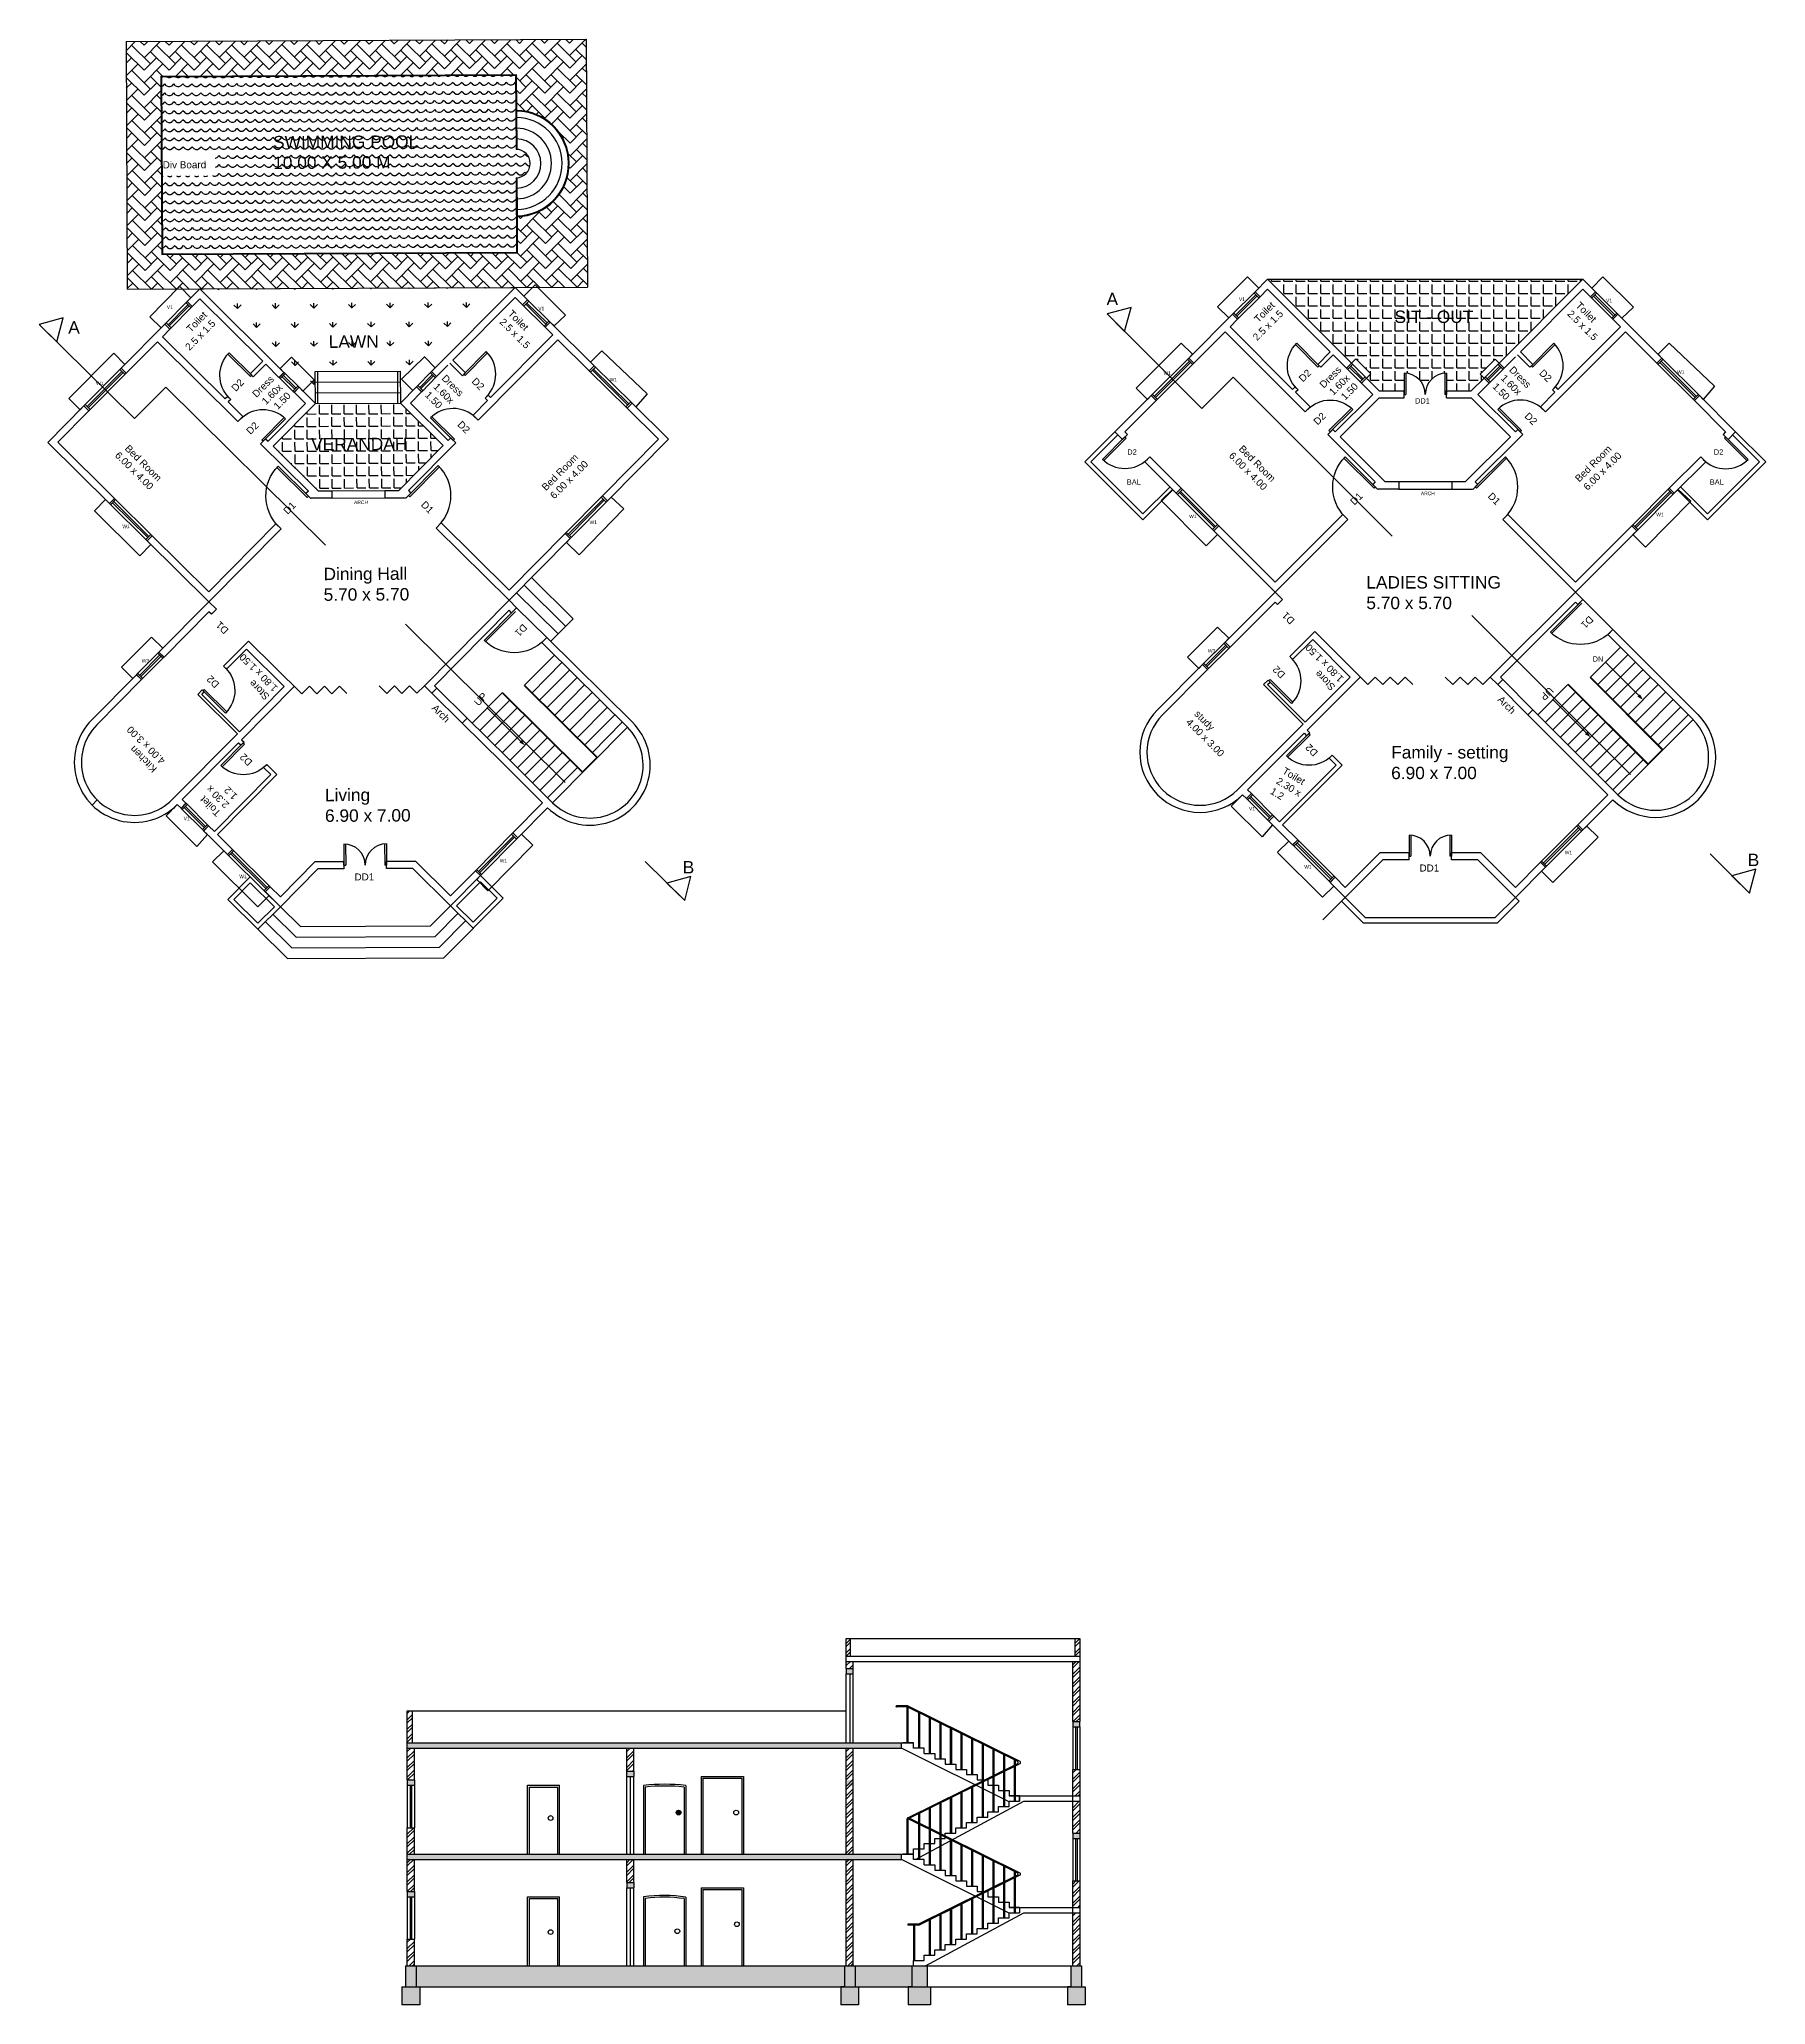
# Model space of a CAD drawing. Header units: millimetres. Extents: x 479 to 592, y 445 to 520.
# Drawn here: x 479.2 to 528, y 444.8 to 500.4 of the extents above; entities outside this region: 1.
import ezdxf

# ---------------------------------------------------------------- set-up
doc = ezdxf.new("R2010")
doc.units = ezdxf.units.MM
doc.linetypes.add('HIDDEN', pattern=[9.525, 6.35, -3.175])
for name, color, linetype in [('DIMENSIONS', 47, 'Continuous'), ('doors', 116, 'Continuous'), ('hatch', 110, 'Continuous'), ('sec hatch', 144, 'Continuous'), ('sec lintal', 216, 'Continuous'), ('sec stairs', 13, 'Continuous'), ('sec wall', 131, 'Continuous'), ('sec windows', 181, 'Continuous'), ('section doors', 3, 'Continuous'), ('sunshade', 53, 'Continuous'), ('Text', 211, 'Continuous'), ('ventilators', 144, 'Continuous'), ('walls', 161, 'Continuous'), ('windows', 61, 'Continuous')]:
    doc.layers.add(name, color=color, linetype=linetype)
doc.layers.get('DIMENSIONS').off()
doc.styles.get("Standard").update_dxf_attribs({"font": 'arial.ttf'})
pattern_1 = [(45, (320.34, 346.09335), (-0.13470384, 0.13470384), []), (45, (320.42981, 346.09335), (-0.13470384, 0.13470384), [])]
pattern_2 = [(0, (320.8226, 346.41847), (0, 0.508), [0, -0.508]), (0, (320.8277, 346.24067), (0, 0.508), [0, -0.508]), (0, (320.84293, 346.515), (0, 0.508), [0, -0.508]), (338.1986, (320.57877, 346.35751), (1.52400014, -0.507999955), [0.0547131, -2.6809507]), (216.8699, (320.62957, 346.33719), (1.52399996, 1.016000063), [0.0254, -2.5146]), (130.6013, (320.60925, 346.32195), (2.540000214, -3.047999501), [0.0468351, -4.6366933]), (206.5651, (320.4416, 346.261), (-0.50799957, -0.50800067), [0.0113594, -1.1245632]), (326.3099, (320.43145, 346.25591), (1.01599978, -0.50800068), [0.0183164, -1.813304]), (108.4349, (320.44669, 346.24575), (-0.50799919, 1.01600022), [0.0160645, -1.5903727]), (225, (320.76673, 346.2102), (-7e-17, -0.50800016), [0.0215524, -0.6968678]), (0, (320.7515, 346.19495), (0.508, 0.508), [0.03048, -0.47752]), (135, (320.78197, 346.19495), (-0.50800016, 4e-17), [0.0215524, -0.6968678]), (251.5651, (320.70577, 346.53531), (0.50799919, 1.01600022), [0.0160645, -1.5903727]), (0, (320.7007, 346.52007), (0.508, 0.508), [0.0254, -0.4826]), (143.1301, (320.72609, 346.52007), (-1.52399996, 1.016000063), [0.0254, -2.5146]), (213.6901, (320.43653, 346.54039), (1.01599978, 0.50800068), [0.0183164, -1.813304]), (341.5651, (320.42129, 346.53023), (-1.01600022, 0.50799919), [0.032129, -1.5743083]), (126.8699, (320.45177, 346.52007), (1.016000063, -1.52399996), [0.0254, -2.5146]), (0, (320.58385, 346.52007), (0, 0.508), [0, -0.508]), (0, (320.4467, 346.388), (0, 0.508), [0, -0.508]), (0, (320.58893, 346.20003), (0, 0.508), [0, -0.508]), (0, (320.7261, 346.3575), (0, 0.508), [0, -0.508]), (0, (320.57877, 346.44387), (0, 0.508), [0, -0.508]), (0, (320.467, 346.4591), (0, 0.508), [0, -0.508]), (0, (320.51273, 346.42863), (0, 0.508), [0, -0.508]), (0, (320.4924, 346.3067), (0, 0.508), [0, -0.508]), (0, (320.3705, 346.32703), (0, 0.508), [0, -0.508]), (0, (320.37557, 346.44387), (0, 0.508), [0, -0.508]), (0, (320.36033, 346.55563), (0, 0.508), [0, -0.508]), (0, (320.5178, 346.57595), (0, 0.508), [0, -0.508]), (0, (320.62957, 346.59627), (0, 0.508), [0, -0.508]), (0, (320.80737, 346.57595), (0, 0.508), [0, -0.508]), (0, (320.68545, 346.41847), (0, 0.508), [0, -0.508]), (0, (320.63465, 346.5099), (0, 0.508), [0, -0.508]), (0, (320.6753, 346.26607), (0, 0.508), [0, -0.508]), (0, (320.5229, 346.24067), (0, 0.508), [0, -0.508]), (0, (320.6753, 346.1289), (0, 0.508), [0, -0.508]), (0, (320.50765, 346.1594), (0, 0.508), [0, -0.508]), (0, (320.3451, 346.14415), (0, 0.508), [0, -0.508]), (0, (320.40605, 346.11875), (0, 0.508), [0, -0.508]), (0, (320.41113, 346.18987), (0, 0.508), [0, -0.508]), (0, (320.7515, 346.1086), (0, 0.508), [0, -0.508]), (0, (320.81245, 346.31687), (0, 0.508), [0, -0.508]), (0, (320.78705, 346.46927), (0, 0.508), [0, -0.508]), (0, (320.55337, 346.1035), (0, 0.508), [0, -0.508])]

msp = doc.modelspace()

# ---------------------------------------------------------------- texts
at = {"layer": 'Text'}
for s, insert, char_height, width, attachment_point, rotation in [('SWIMMING POOL\\P10.00 X 5.00 M', (485.828, 497.623), 0.35, 4.64849, 1, 0.2844), ('Div Board', (482.712, 496.908), 0.2, 1.69816, 1, 0.2844), ('Toilet\\P2.5 x 1.5', (483.841, 492.684), 0.2, 1.1092, 3, 45.2844), ('Toilet\\P2.5 x 1.5', (492.585, 492.728), 0.2, 1.1092, 1, 315.2844), ('Toilet\\P2.5 x 1.5', (514.004, 492.959), 0.2, 1.1092, 3, 45), ('Toilet\\P2.5 x 1.5', (522.748, 492.959), 0.2, 1.1092, 1, 315), ('D2', (515.034, 491.05), 0.2, 0.24234, 3, 45), ('Dress\\P1.60x 1.50', (515.883, 491.14), 0.2, 0.91653, 3, 45), ('Dress\\P1.60x 1.50', (520.868, 491.14), 0.2, 0.91653, 1, 315), ('D2', (521.717, 491.05), 0.2, 0.24234, 1, 315), ('D2', (484.881, 490.781), 0.2, 0.24234, 3, 45.2844), ('Dress\\P1.60x 1.50', (485.73, 490.875), 0.2, 0.91653, 3, 45.2844), ('Dress\\P1.60x 1.50', (490.714, 490.9), 0.2, 0.91653, 1, 315.2844), ('D2', (491.564, 490.814), 0.2, 0.24234, 1, 315.2844), ('D2', (521.307, 489.832), 0.2, 0.24234, 1, 315), ('D2', (485.298, 489.565), 0.2, 0.24234, 3, 45.2844), ('D2', (491.16, 489.594), 0.2, 0.24234, 1, 315.2844), ('D2', (515.445, 489.832), 0.2, 0.24234, 3, 45), ('Bed Room\\P6.00 x 4.00', (482.705, 487.987), 0.2, 2.08074, 3, 315.2844), ('Bed Room\\P6.00 x 4.00', (514.168, 487.971), 0.2, 2.08074, 3, 315), ('Bed Room\\P6.00 x 4.00', (522.584, 487.971), 0.2, 2.08074, 1, 45), ('Bed Room\\P6.00 x 4.00', (493.396, 487.726), 0.2, 2.08074, 1, 45.2844), ('D1', (486.349, 487.31), 0.2, 0.56545, 3, 45.2844), ('ARCH', (488.115, 487.321), 0.1, 0.72484, 1, 0.2844), ('D1', (490.131, 487.329), 0.2, 0.56545, 1, 315.2844), ('D1', (516.485, 487.572), 0.2, 0.56545, 3, 45), ('D1', (520.267, 487.572), 0.2, 0.56545, 1, 315), ('Dining Hall\\P5.70 x 5.70', (487.253, 485.422), 0.35, 2.61371, 1, 0.2844), ('D1', (484.447, 483.531), 0.2, 0.36681, 1, 135.2844), ('D1', (493.028, 483.711), 0.2, 0.43049, 1, 225.2844), ('D1', (514.564, 483.803), 0.2, 0.36681, 1, 135), ('D1', (523.146, 483.94), 0.2, 0.43049, 1, 225), ('Store\\P1.80 x 1.50', (515.711, 481.93), 0.2, 1.60422, 1, 135), ('Store\\P1.80 x 1.50', (485.603, 481.664), 0.2, 1.60422, 1, 135.2844), ('D2', (514.297, 482.276), 0.2, 0.35113, 1, 135), ('D2', (484.187, 482.003), 0.2, 0.35113, 1, 135.2844), ('Arch', (490.437, 481.582), 0.2, 0.59936, 1, 315.2844), ('UP', (491.481, 481.642), 0.2, 0.38191, 1, 45.2844), ('Arch', (520.544, 481.823), 0.2, 0.59936, 1, 315), ('UP', (522.018, 481.928), 0.2, 0.38191, 1, 225), ('Kitchen\\P4.00 x 3.00', (482.425, 479.615), 0.2, 1.46072, 1, 135.2844), ('study\\P4.00 x 3.00', (511.978, 481.417), 0.2, 1.46072, 1, 315), ('D2', (515.22, 480.071), 0.2, 0.35113, 1, 135), ('D2', (485.122, 479.803), 0.2, 0.35113, 1, 135.2844), ('Toilet\\P2.30 x 1.2', (484.232, 478.371), 0.2, 0.91768, 1, 135.2844), ('Toilet\\P2.30 x 1.2', (514.42, 479.797), 0.2, 0.91768, 1, 329.1056), ('Living\\P6.90 x 7.00', (487.292, 479.176), 0.35, 3.08893, 1, 0.2844), ('DD1', (488.128, 476.786), 0.2, 0.6141, 1, 0.2844)]:
    msp.add_mtext(s, dxfattribs=dict(at, insert=insert, char_height=char_height, width=width, attachment_point=attachment_point, rotation=rotation))
at = {"layer": 'Text', "linetype": 'HIDDEN', "attachment_point": 1}
for s, insert, char_height, width in [('A', (509.372, 493.193), 0.35, 0.50101), ('V1', (513.112, 493.06), 0.1, 0.1239), ('V1', (523.483, 493.026), 0.1, 0.10488), ('W1', (510.981, 490.973), 0.1, 0.23099), ('W1', (525.488, 491.003), 0.1, 0.14682), ('W1', (511.705, 486.926), 0.1, 0.13785), ('W1', (524.901, 486.978), 0.1, 0.21472), ('W3', (512.234, 483.125), 0.1, 0.08313), ('V1', (513.395, 478.666), 0.1, 0.16744), ('W1', (522.317, 477.428), 0.1, 0.12426), ('B', (527.484, 477.343), 0.35, 0.59963), ('W1', (514.958, 477.02), 0.1, 0.1344)]:
    msp.add_mtext(s, dxfattribs=dict(at, insert=insert, char_height=char_height, width=width))
at = {"layer": 'Text', "linetype": 'HIDDEN', "attachment_point": 1, "rotation": 0.2844}
for s, insert, char_height, width in [('V1', (482.827, 492.836), 0.1, 0.1239), ('V1', (493.32, 492.799), 0.1, 0.10488), ('A', (480.041, 492.39), 0.35, 0.50101), ('LAWN', (487.4, 491.986), 0.35, 1.39309), ('W1', (480.829, 490.684), 0.1, 0.23099), ('W1', (495.335, 490.786), 0.1, 0.14682), ('VERANDAH', (486.903, 489.086), 0.35, 0.44657), ('W1', (481.572, 486.641), 0.1, 0.13785), ('W1', (494.768, 486.758), 0.1, 0.21472), ('W3', (482.12, 482.842), 0.1, 0.08313), ('V1', (483.304, 478.388), 0.1, 0.16744), ('W1', (492.232, 477.195), 0.1, 0.12426), ('B', (497.399, 477.135), 0.35, 0.59963), ('W1', (484.875, 476.751), 0.1, 0.1344)]:
    msp.add_mtext(s, dxfattribs=dict(at, insert=insert, char_height=char_height, width=width))
at = {"layer": 'Text'}
for s, insert, char_height, width, attachment_point in [('SIT - OUT', (517.506, 492.69), 0.35, 2.49345, 1), ('DD1', (518.085, 490.213), 0.15, 0.59665, 1), ('D2', (509.957, 488.768), 0.15, 0.29676, 1), ('D2', (526.794, 488.768), 0.15, 0.29676, 3), ('BAL', (509.945, 487.92), 0.15, 0.60103, 1), ('BAL', (526.807, 487.92), 0.15, 0.60103, 3), ('ARCH', (518.25, 487.574), 0.1, 0.72484, 1), ('LADIES SITTING\\P5.70 x 5.70', (516.71, 485.187), 0.35, 3.79921, 1), ('DN', (523.102, 482.921), 0.15, 0.30768, 1), ('Family - setting\\P6.90 x 7.00', (517.412, 480.384), 0.35, 3.61409, 1), ('DD1', (518.212, 477.039), 0.2, 0.6141, 1)]:
    msp.add_mtext(s, dxfattribs=dict(at, insert=insert, char_height=char_height, width=width, attachment_point=attachment_point))

# ---------------------------------------------------------------- blocks, each defined once
blk = doc.blocks.new('dd1')
blk.add_line((0, 0), (0.05, 0))
at = {"layer": 'doors'}
for p, q in [((0, 1.2), (0, 0)), ((0.05, 1.2), (0.05, 0))]:
    blk.add_line(p, q, dxfattribs=at)
blk.add_arc((0, 0), 1.2, 0, 90, dxfattribs=at)
blk = doc.blocks.new('dd2')
at = {"layer": 'doors'}
for p, q in [((0, 0.9), (0, 0)), ((0.05, 0.9), (0.05, 0)), ((0, 0), (0.05, 0))]:
    blk.add_line(p, q, dxfattribs=at)
blk.add_arc((0, 0), 0.9, 0, 90, dxfattribs=at)
blk = doc.blocks.new('ww1')
at = {"layer": 'windows'}
for p, q in [((1.5, 0.2), (0, 0.2)), ((0, 0.2), (0, 0)), ((0.05, 0.2), (0.05, 0)), ((0.05, 0.123), (1.45, 0.123)), ((0.05, 0.077), (1.45, 0.077)), ((1.45, 0), (1.45, 0.2)), ((1.5, 0), (1.5, 0.2)), ((0, 0), (1.5, 0))]:
    blk.add_line(p, q, dxfattribs=at)
blk = doc.blocks.new('vv1')
at = {"layer": 'ventilators'}
for p, q in [((0.2, 0.6), (0, 0.6)), ((0, 0.6), (0, 0)), ((0.2, 0), (0.2, 0.6)), ((0.2, 0.55), (0, 0.55)), ((0, 0.05), (0.2, 0.05)), ((0, 0), (0.2, 0))]:
    blk.add_line(p, q, dxfattribs=at)
at = {"layer": 'ventilators', "linetype": 'HIDDEN'}
for p, q in [((0.077, 0.55), (0.077, 0.05)), ((0.123, 0.55), (0.123, 0.05))]:
    blk.add_line(p, q, dxfattribs=at)
blk = doc.blocks.new('vv2')
for p, q in [((0, 0), (0, 0.2)), ((0.9, 0), (0.9, 0.2))]:
    blk.add_line(p, q)
at = {"layer": 'ventilators'}
for p, q in [((0.9, 0.2), (0, 0.2)), ((0, 0.2), (0, 0)), ((0, 0), (0.9, 0)), ((0.05, 0.2), (0.05, 0)), ((0.85, 0), (0.85, 0.2)), ((0.9, 0), (0.9, 0.2))]:
    blk.add_line(p, q, dxfattribs=at)
at = {"layer": 'ventilators', "linetype": 'HIDDEN'}
for p, q in [((0.05, 0.123), (0.85, 0.123)), ((0.05, 0.077), (0.85, 0.077))]:
    blk.add_line(p, q, dxfattribs=at)
blk = doc.blocks.new('ww3')
at = {"layer": 'windows'}
for p, q in [((0.9, 0.2), (0, 0.2)), ((0, 0.2), (0, 0)), ((0, 0), (0.9, 0)), ((0.05, 0.2), (0.05, 0)), ((0.05, 0.123), (0.85, 0.123)), ((0.05, 0.077), (0.85, 0.077)), ((0.85, 0), (0.85, 0.2)), ((0.9, 0), (0.9, 0.2))]:
    blk.add_line(p, q, dxfattribs=at)
blk = doc.blocks.new('double1')
at = {"layer": 'doors'}
for p, q in [((0, 0.6), (0, 0)), ((0.05, 0.6), (0.05, 0)), ((1.15, 0.6), (1.15, 0)), ((1.2, 0.6), (1.2, 0)), ((0, 0), (0.05, 0)), ((1.2, 0), (1.15, 0))]:
    blk.add_line(p, q, dxfattribs=at)
for centre, start, end in [((0, 0), 0, 90), ((1.2, 0), 90, 180)]:
    blk.add_arc(centre, 0.6, start, end, dxfattribs=at)

# ---------------------------------------------------------------- hatches: boundary and pattern name
at = {"layer": 'hatch'}
h = msp.add_hatch(dxfattribs=at)
h.set_pattern_fill('SXF_HATCH_STYLE_8_SYMBOL', color=114, scale=0.0025, angle=0.2844)
h.set_pattern_definition([(45.28438, (345.0634, 345.3553), (-0.0035096, 0.7070981), [0.5, -0.5]), (45.28438, (345.06515, 345.00175), (-0.0035096, 0.7070981), [0.75, -0.25]), (135.28438, (345.2428, 344.82585), (-0.7070981, -0.0035096), [0.75, -0.25]), (135.28438, (345.0634, 345.3553), (-0.7070981, -0.0035096), [0.75, -0.25])])
h.paths.add_polyline_path([(481.675, 500.291), (481.71, 493.291), (494.71, 493.355), (494.675, 500.355)])
h.paths.add_polyline_path([(482.66, 499.315), (482.685, 494.276), (492.725, 494.325), (492.72, 495.346, 0.986754), (492.705, 498.345), (492.7, 499.365)], flags=16)
h.paths.add_polyline_path([(492.709, 497.545, -0.971825), (492.716, 496.146), (492.719, 495.546, 0.984732), (492.706, 498.145)], flags=0)
h = msp.add_hatch(dxfattribs=at)
h.set_pattern_fill('GRASS', color=256, scale=0.03, angle=0.2844, style=0)
h.set_pattern_definition([(90.28438, (-0.35164, -2.6837), (-0.5414827, 0.53613403), [0.142875, -0.934755]), (45.28438, (-0.3516, -2.6837), (-0.5414831, 0.5361344), [0.142875, -0.619125]), (135.28438, (-0.3516, -2.6837), (-0.5361344, -0.5414831), [0.142875, -0.619125])])
h.paths.add_polyline_path([(483.757, 493.301), (492.663, 493.345), (490.306, 490.965), (490.2, 491.07), (489.778, 490.644), (489.884, 490.538), (489.427, 490.076), (489.425, 490.376), (489.424, 490.676), (489.422, 490.976), (487.021, 490.964), (487.022, 490.664), (487.024, 490.364), (487.025, 490.064), (486.564, 490.522), (486.685, 490.645), (486.259, 491.067), (486.137, 490.944)])
h = msp.add_hatch(dxfattribs=at)
h.set_pattern_fill('ANGLE', color=256, scale=0.05, angle=0.2844, style=0)
h.set_pattern_definition([(0.28438, (393.18204, 350.997), (-0.00173345, 0.3492457), [0.254, -0.09525]), (90.28438, (393.18204, 350.997), (-0.3492457, -0.00173345), [0.254, -0.09525])])
h.paths.add_polyline_path([(485.829, 488.856), (487.108, 487.59), (489.368, 487.601), (490.635, 488.88), (489.427, 490.076), (489.356, 490.076), (487.096, 490.065), (487.025, 490.064)])
at = {"layer": 'sec hatch'}
h = msp.add_hatch(dxfattribs=at)
h.set_pattern_fill('ANSI32', color=256, scale=0.02)
h.set_pattern_definition(pattern_1)
h.paths.add_polyline_path([(502.218, 445.921), (502.218, 448.921), (502.018, 448.921), (502.018, 445.921)])
h.paths.add_polyline_path([(502.018, 449.071), (502.218, 449.071), (502.218, 452.071), (502.018, 452.071)])
h.paths.add_polyline_path([(508.418, 452.821), (508.618, 452.821), (508.618, 454.521), (508.418, 454.521)])
h.paths.add_polyline_path([(508.618, 445.921), (508.618, 447.421), (508.418, 447.421), (508.418, 445.921)])
h.paths.add_polyline_path([(489.62, 451.171), (489.82, 451.171), (489.82, 452.071), (489.62, 452.071)])
h.paths.add_polyline_path([(508.418, 449.671), (508.618, 449.671), (508.618, 450.571), (508.418, 450.571)])
h.paths.add_polyline_path([(489.62, 449.821), (489.62, 449.071), (489.82, 449.071), (489.82, 449.821), (489.743, 449.821), (489.697, 449.821)])
h.paths.add_polyline_path([(489.82, 445.921), (489.82, 446.671), (489.743, 446.671), (489.697, 446.671), (489.62, 446.671), (489.62, 445.921)])
h.paths.add_polyline_path([(508.618, 450.721), (508.618, 451.471), (508.541, 451.471), (508.495, 451.471), (508.418, 451.471), (508.418, 450.721)])
h.paths.add_polyline_path([(508.618, 447.571), (508.618, 448.321), (508.541, 448.321), (508.495, 448.321), (508.418, 448.321), (508.418, 447.571)])
h.paths.add_polyline_path([(489.62, 453.121), (489.62, 452.221), (489.77, 452.221), (489.77, 453.121)])
h.paths.add_polyline_path([(495.82, 448.921), (496.02, 448.921), (496.02, 448.271), (495.82, 448.271)])
h.paths.add_polyline_path([(495.82, 451.421), (496.02, 451.421), (496.02, 452.071), (495.82, 452.071)])
h.paths.add_polyline_path([(502.018, 454.321), (502.218, 454.321), (502.218, 454.521), (502.018, 454.521)])
h.paths.add_polyline_path([(508.488, 455.171), (508.618, 455.171), (508.618, 454.671), (508.488, 454.671)])
h.paths.add_polyline_path([(502.018, 455.171), (502.018, 454.671), (502.14, 454.671), (502.14, 455.171)])
h = msp.add_hatch(dxfattribs=at)
h.set_pattern_fill('CONC', color=256, scale=0.009)
h.set_pattern_definition([(0, (320.55718, 346.23965), (0, 0.2286), [0, -0.2286]), (0, (320.55946, 346.15964), (0, 0.2286), [0, -0.2286]), (0, (320.56632, 346.2831), (0, 0.2286), [0, -0.2286]), (338.1986, (320.44745, 346.212223), (0.685800062, -0.2285999795), [0.0246209, -1.20642781]), (216.8699, (320.47031, 346.20308), (0.685799981, 0.457200028), [0.01143, -1.13157]), (130.6013, (320.461167, 346.19622), (1.1430000963, -1.3715997756), [0.02107578, -2.08651198]), (206.5651, (320.38573, 346.16879), (-0.228599808, -0.2286003), [0.00511172, -0.50605342]), (326.3099, (320.38116, 346.1665), (0.457199899, -0.228600305), [0.0082424, -0.81598679]), (108.4349, (320.388015, 346.16193), (-0.228599635, 0.4572001), [0.00722902, -0.71566773]), (225, (320.53203, 346.14593), (-3e-17, -0.22860007), [0.00969858, -0.3135905]), (0, (320.52517, 346.13907), (0.2286, 0.2286), [0.013716, -0.214884]), (135, (320.53889, 346.13907), (-0.22860007, 2e-17), [0.00969858, -0.3135905]), (251.5651, (320.5046, 346.29223), (0.228599635, 0.4572001), [0.00722902, -0.71566773]), (0, (320.50231, 346.28537), (0.2286, 0.2286), [0.01143, -0.21717]), (143.1301, (320.513745, 346.285375), (-0.685799981, 0.457200028), [0.01143, -1.13157]), (213.6901, (320.38344, 346.29452), (0.457199899, 0.228600305), [0.0082424, -0.81598679]), (341.5651, (320.376585, 346.28995), (-0.4572001, 0.228599635), [0.01445804, -0.70843872]), (126.8699, (320.3903, 346.285375), (0.457200028, -0.685799981), [0.01143, -1.13157]), (0, (320.44974, 346.28537), (0, 0.2286), [0, -0.2286]), (0, (320.38801, 346.22594), (0, 0.2286), [0, -0.2286]), (0, (320.45202, 346.14136), (0, 0.2286), [0, -0.2286]), (0, (320.51374, 346.21222), (0, 0.2286), [0, -0.2286]), (0, (320.44745, 346.25108), (0, 0.2286), [0, -0.2286]), (0, (320.39716, 346.25794), (0, 0.2286), [0, -0.2286]), (0, (320.41773, 346.24423), (0, 0.2286), [0, -0.2286]), (0, (320.4086, 346.18936), (0, 0.2286), [0, -0.2286]), (0, (320.35372, 346.1985), (0, 0.2286), [0, -0.2286]), (0, (320.356, 346.25108), (0, 0.2286), [0, -0.2286]), (0, (320.34915, 346.30138), (0, 0.2286), [0, -0.2286]), (0, (320.42002, 346.31052), (0, 0.2286), [0, -0.2286]), (0, (320.4703, 346.31966), (0, 0.2286), [0, -0.2286]), (0, (320.55032, 346.31052), (0, 0.2286), [0, -0.2286]), (0, (320.49546, 346.23965), (0, 0.2286), [0, -0.2286]), (0, (320.4726, 346.2808), (0, 0.2286), [0, -0.2286]), (0, (320.49088, 346.17107), (0, 0.2286), [0, -0.2286]), (0, (320.4223, 346.15964), (0, 0.2286), [0, -0.2286]), (0, (320.49088, 346.10935), (0, 0.2286), [0, -0.2286]), (0, (320.41545, 346.12307), (0, 0.2286), [0, -0.2286]), (0, (320.3423, 346.1162), (0, 0.2286), [0, -0.2286]), (0, (320.36973, 346.10478), (0, 0.2286), [0, -0.2286]), (0, (320.37201, 346.13678), (0, 0.2286), [0, -0.2286]), (0, (320.52517, 346.1002), (0, 0.2286), [0, -0.2286]), (0, (320.5526, 346.19393), (0, 0.2286), [0, -0.2286]), (0, (320.54118, 346.26251), (0, 0.2286), [0, -0.2286]), (0, (320.43602, 346.09792), (0, 0.2286), [0, -0.2286])])
h.paths.add_polyline_path([(502.018, 454.171), (502.118, 454.171), (502.218, 454.171), (502.218, 454.321), (502.018, 454.321)])
h.paths.add_polyline_path([(508.418, 452.671), (508.495, 452.671), (508.541, 452.671), (508.618, 452.671), (508.618, 452.821), (508.418, 452.821)])
h.paths.add_polyline_path([(495.82, 451.271), (495.92, 451.271), (496.02, 451.271), (496.02, 451.421), (495.82, 451.421)])
h.paths.add_polyline_path([(489.62, 451.021), (489.697, 451.021), (489.743, 451.021), (489.82, 451.021), (489.82, 451.171), (489.62, 451.171)])
h = msp.add_hatch(dxfattribs=at)
h.set_pattern_fill('CONC', color=256, scale=0.02)
h.set_pattern_definition(pattern_2)
h.paths.add_polyline_path([(489.62, 452.071), (489.82, 452.071), (495.82, 452.071), (496.02, 452.071), (502.018, 452.071), (502.218, 452.071), (503.583, 452.071), (503.583, 452.221), (502.218, 452.221), (502.118, 452.221), (502.018, 452.221), (489.77, 452.221), (489.62, 452.221)])
h.paths.add_polyline_path([(489.62, 448.921), (489.82, 448.921), (495.82, 448.921), (496.02, 448.921), (502.018, 448.921), (502.218, 448.921), (503.583, 448.921), (503.583, 449.071), (502.218, 449.071), (502.018, 449.071), (499.118, 449.071), (499.068, 449.071), (497.968, 449.071), (497.918, 449.071), (497.491, 449.071), (497.441, 449.071), (496.339, 449.071), (496.289, 449.071), (496.02, 449.071), (495.92, 449.071), (495.82, 449.071), (493.92, 449.071), (493.87, 449.071), (493.07, 449.071), (493.02, 449.071), (489.82, 449.071), (489.62, 449.071)])
h = msp.add_hatch(dxfattribs=at)
h.set_pattern_fill('CONC', color=256, scale=0.009)
h.set_pattern_definition([(0, (320.55718, 343.0811), (0, 0.2286), [0, -0.2286]), (0, (320.55946, 343.0011), (0, 0.2286), [0, -0.2286]), (0, (320.56632, 343.12454), (0, 0.2286), [0, -0.2286]), (338.1986, (320.44745, 343.05367), (0.685800062, -0.2285999795), [0.0246209, -1.20642781]), (216.8699, (320.47031, 343.044526), (0.685799981, 0.457200028), [0.01143, -1.13157]), (130.6013, (320.461167, 343.037668), (1.1430000963, -1.3715997756), [0.02107578, -2.08651198]), (206.5651, (320.38573, 343.01024), (-0.228599808, -0.2286003), [0.00511172, -0.50605342]), (326.3099, (320.38116, 343.00795), (0.457199899, -0.228600305), [0.0082424, -0.81598679]), (108.4349, (320.388015, 343.00338), (-0.228599635, 0.4572001), [0.00722902, -0.71566773]), (225, (320.53203, 342.98738), (-3e-17, -0.22860007), [0.00969858, -0.3135905]), (0, (320.52517, 342.98052), (0.2286, 0.2286), [0.013716, -0.214884]), (135, (320.53889, 342.98052), (-0.22860007, 2e-17), [0.00969858, -0.3135905]), (251.5651, (320.5046, 343.13368), (0.228599635, 0.4572001), [0.00722902, -0.71566773]), (0, (320.50231, 343.12682), (0.2286, 0.2286), [0.01143, -0.21717]), (143.1301, (320.513745, 343.12682), (-0.685799981, 0.457200028), [0.01143, -1.13157]), (213.6901, (320.38344, 343.135966), (0.457199899, 0.228600305), [0.0082424, -0.81598679]), (341.5651, (320.376585, 343.131394), (-0.4572001, 0.228599635), [0.01445804, -0.70843872]), (126.8699, (320.3903, 343.12682), (0.457200028, -0.685799981), [0.01143, -1.13157]), (0, (320.44974, 343.12682), (0, 0.2286), [0, -0.2286]), (0, (320.38801, 343.06739), (0, 0.2286), [0, -0.2286]), (0, (320.45202, 342.9828), (0, 0.2286), [0, -0.2286]), (0, (320.51374, 343.05367), (0, 0.2286), [0, -0.2286]), (0, (320.44745, 343.09253), (0, 0.2286), [0, -0.2286]), (0, (320.39716, 343.0994), (0, 0.2286), [0, -0.2286]), (0, (320.41773, 343.08567), (0, 0.2286), [0, -0.2286]), (0, (320.4086, 343.0308), (0, 0.2286), [0, -0.2286]), (0, (320.35372, 343.03995), (0, 0.2286), [0, -0.2286]), (0, (320.356, 343.09253), (0, 0.2286), [0, -0.2286]), (0, (320.34915, 343.14282), (0, 0.2286), [0, -0.2286]), (0, (320.42002, 343.15197), (0, 0.2286), [0, -0.2286]), (0, (320.4703, 343.16111), (0, 0.2286), [0, -0.2286]), (0, (320.55032, 343.15197), (0, 0.2286), [0, -0.2286]), (0, (320.49546, 343.0811), (0, 0.2286), [0, -0.2286]), (0, (320.4726, 343.12225), (0, 0.2286), [0, -0.2286]), (0, (320.49088, 343.01252), (0, 0.2286), [0, -0.2286]), (0, (320.4223, 343.0011), (0, 0.2286), [0, -0.2286]), (0, (320.49088, 342.9508), (0, 0.2286), [0, -0.2286]), (0, (320.41545, 342.96452), (0, 0.2286), [0, -0.2286]), (0, (320.3423, 342.95766), (0, 0.2286), [0, -0.2286]), (0, (320.36973, 342.94623), (0, 0.2286), [0, -0.2286]), (0, (320.37201, 342.97823), (0, 0.2286), [0, -0.2286]), (0, (320.52517, 342.94166), (0, 0.2286), [0, -0.2286]), (0, (320.5526, 343.03538), (0, 0.2286), [0, -0.2286]), (0, (320.54118, 343.10396), (0, 0.2286), [0, -0.2286]), (0, (320.43602, 342.93937), (0, 0.2286), [0, -0.2286])])
h.paths.add_polyline_path([(502.018, 451.012), (502.118, 451.012), (502.218, 451.012), (502.218, 451.162), (502.018, 451.162)])
h.paths.add_polyline_path([(508.418, 449.512), (508.495, 449.512), (508.541, 449.512), (508.618, 449.512), (508.618, 449.662), (508.418, 449.662)])
h.paths.add_polyline_path([(495.82, 448.112), (495.92, 448.112), (496.02, 448.112), (496.02, 448.262), (495.82, 448.262)])
h.paths.add_polyline_path([(489.62, 447.862), (489.697, 447.862), (489.743, 447.862), (489.82, 447.862), (489.82, 448.012), (489.62, 448.012)])
h = msp.add_hatch(dxfattribs=at)
h.set_pattern_fill('ANSI32', color=256, scale=0.02)
h.set_pattern_definition(pattern_1)
h.paths.add_polyline_path([(489.62, 448.021), (489.82, 448.021), (489.82, 448.921), (489.62, 448.921)])
h = msp.add_hatch(dxfattribs=at)
h.set_pattern_fill('CONCRE', color=256, scale=0.02)
h.set_pattern_definition([(0, (320.34, 346.09335), (0.508, 0.508), [0.0635, -0.4445]), (90, (320.34, 346.09335), (-0.508, 0.508), [0.0635, -0.4445]), (135, (320.4035, 346.09335), (-0.508, 4e-17), [0.0898026, -0.628618]), (0, (320.4035, 346.3791), (0.508, 0.508), [0.0635, -0.4445]), (45, (320.43526, 346.34735), (4e-17, 0.508), [0.0449013, -0.6735192]), (135, (320.43526, 346.34735), (-0.508, 4e-17), [0.0449013, -0.6735192]), (0, (320.594, 346.5061), (0.508, 0.508), [0.0898026, -0.4181974]), (45, (320.594, 346.5061), (4e-17, 0.508), [0.0635, -0.6549205]), (135, (320.6838, 346.5061), (-0.508, 4e-17), [0.0635, -0.6549205]), (90, (320.68926, 346.22035), (-0.508, 0.508), [0.0635, -0.4445]), (45, (320.68926, 346.22035), (4e-17, 0.508), [0.0449013, -0.6735192]), (135, (320.721, 346.2521), (-0.508, 4e-17), [0.0449013, -0.6735192]), (0, (320.4035, 346.22035), (0.508, 0.508), [0.03175, -0.42545]), (0, (320.7845, 346.34735), (0.508, 0.508), [0.03175, -0.42545]), (90, (320.62576, 346.41085), (-0.508, 0.508), [0.03175, -0.42545]), (135, (320.68926, 346.1251), (-0.508, 4e-17), [0.0449013, -0.6735192]), (135, (320.467, 346.47435), (-0.508, 4e-17), [0.0449013, -0.6735192]), (45, (320.57813, 346.26004), (4e-17, 0.508), [0.0449013, -0.6735192]), (90, (320.51463, 346.15685), (-0.508, 0.508), [0.0079375, -0.5000625]), (90, (320.53845, 346.37116), (-0.508, 0.508), [0.0079375, -0.5000625]), (90, (320.77657, 346.4585), (-0.508, 0.508), [0.0079375, -0.5000625]), (90, (320.7845, 346.1886), (-0.508, 0.508), [0.0079375, -0.5000625])])
h.paths.add_polyline_path([(503.768, 444.821), (504.404, 444.821), (504.404, 445.321), (504.304, 445.321), (503.868, 445.321), (503.768, 445.321)])
h.paths.add_polyline_path([(503.868, 445.321), (504.304, 445.321), (504.304, 445.921), (504.254, 445.921), (503.918, 445.921), (503.868, 445.921)])
h.paths.add_polyline_path([(508.268, 444.821), (508.768, 444.821), (508.768, 445.321), (508.668, 445.321), (508.368, 445.321), (508.268, 445.321)])
h.paths.add_polyline_path([(501.868, 444.821), (502.368, 444.821), (502.368, 445.321), (502.268, 445.321), (501.968, 445.321), (501.868, 445.321)])
h.paths.add_polyline_path([(489.97, 444.821), (489.97, 445.321), (489.87, 445.321), (489.57, 445.321), (489.47, 445.321), (489.47, 444.821)])
h.paths.add_polyline_path([(508.368, 445.321), (508.668, 445.321), (508.668, 445.921), (508.618, 445.921), (508.418, 445.921), (508.368, 445.921)])
h.paths.add_polyline_path([(501.968, 445.321), (502.268, 445.321), (502.268, 445.921), (502.218, 445.921), (502.018, 445.921), (501.968, 445.921)])
h.paths.add_polyline_path([(489.87, 445.321), (489.87, 445.921), (489.82, 445.921), (489.62, 445.921), (489.57, 445.921), (489.57, 445.321)])
h = msp.add_hatch(dxfattribs=at)
h.set_pattern_fill('CONC', color=256, scale=0.02)
h.set_pattern_definition(pattern_2)
h.paths.add_polyline_path([(489.87, 445.321), (489.97, 445.321), (501.868, 445.321), (501.968, 445.321), (501.968, 445.921), (499.118, 445.921), (499.068, 445.921), (497.968, 445.921), (497.918, 445.921), (497.491, 445.921), (497.441, 445.921), (496.339, 445.921), (496.289, 445.921), (496.02, 445.921), (495.92, 445.921), (495.82, 445.921), (493.92, 445.921), (493.87, 445.921), (493.07, 445.921), (493.02, 445.921), (489.87, 445.921)])
h.paths.add_polyline_path([(502.268, 445.321), (502.368, 445.321), (503.768, 445.321), (503.868, 445.321), (503.868, 445.921), (502.268, 445.921)])
at = {"layer": 'walls'}
h = msp.add_hatch(dxfattribs=at)
h.set_pattern_fill('WATER', color=131, scale=0.01, angle=0.2844)
h.set_pattern_definition([(0.28438, (393.18204, 350.99702), (-0.0012607, 0.25399687), [0.0508, -0.2032]), (45.28438, (393.28351, 351.02292), (-0.0012607, 0.25399687), [0.07184205, -0.2873682]), (135.28438, (393.38511, 351.02343), (-0.25399687, -0.0012607), [0.07184205, -0.2873682]), (26.84943, (393.23284, 350.99727), (0.25399687, 0.001260694), [0.0567944, -0.51116687]), (333.71933, (393.38511, 351.02343), (0.25399687, 0.00126069), [0.0567944, -0.51116687])])
h.paths.add_polyline_path([(482.68, 499.296), (492.68, 499.345), (492.691, 497.245, -1), (492.695, 496.445), (492.705, 494.345), (482.705, 494.296), (482.694, 496.496), (484.2, 496.503), (484.197, 497.103), (482.691, 497.096)])
h.paths.add_polyline_path([(485.59, 497.858), (485.597, 496.438), (490.133, 496.46), (490.126, 497.881)], flags=24)
h.paths.add_polyline_path([(483.295, 497.685), (483.296, 497.505), (483.587, 497.506), (483.587, 497.687)], flags=24)
h.paths.add_polyline_path([(484.227, 496.689), (484.407, 496.69), (484.406, 496.907), (484.226, 496.906)], flags=24)
h = msp.add_hatch(dxfattribs=at)
h.set_pattern_fill('ANGLE', color=256, scale=0.05, style=0)
h.set_pattern_definition([(0, (395.28428, 351.7231), (0, 0.34925), [0.254, -0.09525]), (90, (395.28428, 351.7231), (-0.34925, 2e-17), [0.254, -0.09525])])
h.paths.add_polyline_path([(513.922, 493.576), (522.829, 493.576), (520.46, 491.207), (520.354, 491.313), (519.93, 490.889), (520.036, 490.783), (519.676, 490.423), (518.976, 490.423), (518.976, 490.923, 0.020788), (518.926, 490.921, 0.389983), (518.376, 490.323, 0.389983), (517.826, 490.921, 0.020788), (517.776, 490.923), (517.776, 490.423), (517.075, 490.423), (516.715, 490.783), (516.838, 490.905), (516.414, 491.329), (516.291, 491.207)])
h.paths.add_polyline_path([(517.415, 492.781), (517.415, 492.238), (519.792, 492.238), (519.792, 492.781)], flags=24)

# ---------------------------------------------------------------- linework, layer by layer
at = {"layer": 'sec lintal'}
for p, q in [((502.018, 454.321), (502.218, 454.321)), ((502.018, 454.321), (502.018, 454.171)), ((502.218, 454.171), (502.218, 454.321)), ((502.018, 454.171), (502.218, 454.171)), ((508.418, 452.821), (508.618, 452.821)), ((508.418, 452.821), (508.418, 452.671)), ((508.418, 452.671), (508.618, 452.671)), ((508.618, 452.671), (508.618, 452.821)), ((489.62, 451.171), (489.82, 451.171)), ((489.62, 451.171), (489.62, 451.021)), ((489.62, 451.021), (489.82, 451.021)), ((489.82, 451.171), (489.82, 451.021)), ((495.82, 451.421), (496.02, 451.421)), ((495.82, 451.271), (495.82, 451.421)), ((495.82, 451.271), (496.02, 451.271)), ((496.02, 451.421), (496.02, 451.271)), ((508.418, 449.671), (508.618, 449.671)), ((508.418, 449.671), (508.418, 449.521)), ((508.418, 449.521), (508.618, 449.521)), ((508.618, 449.671), (508.618, 449.521)), ((495.82, 448.271), (496.02, 448.271)), ((495.82, 448.271), (495.82, 448.121)), ((496.02, 448.271), (496.02, 448.121)), ((489.62, 448.021), (489.82, 448.021)), ((489.62, 448.021), (489.62, 447.871)), ((489.62, 447.871), (489.82, 447.871)), ((489.62, 447.871), (489.82, 447.871)), ((489.82, 448.021), (489.82, 447.871)), ((495.82, 448.121), (496.02, 448.121))]:
    msp.add_line(p, q, dxfattribs=at)
at = {"layer": 'sec stairs'}
for p, q in [((503.752, 453.261), (503.438, 453.261)), ((503.738, 453.234), (503.438, 453.234)), ((503.738, 452.221), (503.738, 453.234)), ((506.862, 451.689), (503.738, 453.234)), ((506.929, 451.689), (503.752, 453.261)), ((503.768, 452.221), (503.768, 453.219)), ((504.068, 452.071), (504.068, 453.071)), ((504.098, 452.071), (504.098, 453.056)), ((504.368, 451.921), (504.368, 452.921)), ((504.398, 451.921), (504.398, 452.908)), ((504.668, 451.771), (504.668, 452.771)), ((504.698, 451.771), (504.698, 452.759)), ((504.968, 451.621), (504.968, 452.626)), ((504.998, 451.621), (504.998, 452.611)), ((506.618, 450.553), (503.583, 452.071)), ((503.918, 452.221), (503.618, 452.221)), ((503.918, 452.071), (503.918, 452.221)), ((504.218, 452.071), (503.918, 452.071)), ((504.218, 451.921), (504.218, 452.071)), ((505.268, 451.471), (505.268, 452.477)), ((505.298, 451.471), (505.298, 452.462)), ((505.568, 451.321), (505.568, 452.329)), ((505.598, 451.321), (505.598, 452.314)), ((505.868, 451.171), (505.868, 452.181)), ((505.898, 451.171), (505.898, 452.166)), ((503.755, 450.099), (506.862, 451.636)), ((503.799, 450.087), (506.929, 451.636)), ((504.218, 451.921), (504.518, 451.921)), ((504.518, 451.921), (504.518, 451.771)), ((504.518, 451.771), (504.818, 451.771)), ((504.818, 451.771), (504.818, 451.621)), ((504.818, 451.621), (505.118, 451.621)), ((505.118, 451.621), (505.118, 451.471)), ((506.168, 451.021), (506.168, 452.032)), ((506.198, 451.021), (506.198, 452.017)), ((506.468, 450.871), (506.468, 451.884)), ((506.498, 450.871), (506.498, 451.869)), ((506.768, 450.721), (506.768, 451.736)), ((506.768, 450.571), (506.768, 451.556)), ((506.798, 450.721), (506.798, 451.721)), ((506.798, 450.571), (506.798, 451.571)), ((505.118, 451.471), (505.418, 451.471)), ((505.418, 451.471), (505.418, 451.321)), ((505.418, 451.321), (505.718, 451.321)), ((505.568, 449.971), (505.568, 450.962)), ((505.598, 449.971), (505.598, 450.977)), ((505.718, 451.321), (505.718, 451.171)), ((505.718, 451.171), (506.018, 451.171)), ((505.868, 450.121), (505.868, 451.111)), ((505.898, 450.121), (505.898, 451.126)), ((506.018, 451.171), (506.018, 451.021)), ((506.018, 451.021), (506.318, 451.021)), ((506.168, 450.271), (506.168, 451.259)), ((506.198, 450.271), (506.198, 451.271)), ((506.318, 451.021), (506.318, 450.871)), ((506.468, 450.421), (506.468, 451.408)), ((506.498, 450.421), (506.498, 451.421)), ((503.975, 448.921), (507.037, 450.571)), ((504.668, 449.521), (504.668, 450.517)), ((504.698, 449.521), (504.698, 450.532)), ((504.968, 449.671), (504.968, 450.666)), ((504.998, 449.671), (504.998, 450.681)), ((505.268, 449.821), (505.268, 450.814)), ((505.298, 449.821), (505.298, 450.829)), ((506.318, 450.871), (506.618, 450.871)), ((506.318, 450.271), (506.318, 450.421)), ((506.318, 450.421), (506.618, 450.421)), ((506.618, 450.871), (506.618, 450.721)), ((506.918, 450.721), (506.618, 450.721)), ((506.618, 450.721), (506.918, 450.721)), ((506.618, 450.421), (506.618, 450.571)), ((506.618, 450.571), (506.918, 450.571)), ((506.618, 450.571), (506.918, 450.571)), ((506.918, 450.721), (506.918, 450.571)), ((506.918, 450.721), (508.618, 450.721)), ((506.918, 450.721), (506.918, 450.571)), ((507.037, 450.571), (508.618, 450.571)), ((503.738, 449.071), (503.738, 450.072)), ((506.862, 448.539), (503.768, 450.069)), ((503.768, 449.071), (503.768, 450.069)), ((506.929, 448.539), (503.799, 450.087)), ((504.068, 449.221), (504.068, 450.221)), ((504.068, 448.921), (504.068, 449.921)), ((504.098, 449.221), (504.098, 450.236)), ((504.098, 448.921), (504.098, 449.906)), ((504.368, 449.371), (504.368, 450.369)), ((504.398, 449.371), (504.398, 450.384)), ((505.418, 449.821), (505.418, 449.971)), ((505.418, 449.971), (505.718, 449.971)), ((505.718, 449.971), (505.718, 450.121)), ((505.718, 450.121), (506.018, 450.121)), ((506.018, 450.121), (506.018, 450.271)), ((506.018, 450.271), (506.318, 450.271)), ((504.218, 449.221), (504.218, 449.371)), ((504.218, 449.371), (504.518, 449.371)), ((504.368, 448.771), (504.368, 449.771)), ((504.398, 448.771), (504.398, 449.758)), ((504.518, 449.371), (504.518, 449.521)), ((504.518, 449.521), (504.818, 449.521)), ((504.668, 448.621), (504.668, 449.621)), ((504.698, 448.621), (504.698, 449.609)), ((504.818, 449.521), (504.818, 449.671)), ((504.818, 449.671), (505.118, 449.671)), ((504.968, 448.471), (504.968, 449.476)), ((504.998, 448.471), (504.998, 449.461)), ((505.118, 449.671), (505.118, 449.821)), ((505.118, 449.821), (505.418, 449.821)), ((505.268, 448.321), (505.268, 449.327)), ((505.298, 448.321), (505.298, 449.312)), ((506.618, 447.403), (503.583, 448.921)), ((503.918, 449.071), (503.618, 449.071)), ((503.918, 449.071), (503.918, 449.221)), ((503.918, 449.071), (503.918, 449.221)), ((503.918, 449.221), (504.218, 449.221)), ((503.918, 448.921), (503.918, 449.071)), ((504.218, 448.921), (503.918, 448.921)), ((504.218, 448.771), (504.218, 448.921)), ((504.218, 448.771), (504.518, 448.771)), ((504.518, 448.771), (504.518, 448.621)), ((505.568, 448.171), (505.568, 449.179)), ((505.598, 448.171), (505.598, 449.164)), ((505.868, 448.021), (505.868, 449.031)), ((505.898, 448.021), (505.898, 449.016)), ((506.168, 447.871), (506.168, 448.882)), ((506.198, 447.871), (506.198, 448.867)), ((506.468, 447.721), (506.468, 448.734)), ((506.498, 447.721), (506.498, 448.719)), ((504.055, 447.098), (506.862, 448.486)), ((504.068, 447.071), (506.929, 448.486)), ((504.518, 448.621), (504.818, 448.621)), ((504.818, 448.621), (504.818, 448.471)), ((504.818, 448.471), (505.118, 448.471)), ((505.118, 448.471), (505.118, 448.321)), ((505.118, 448.321), (505.418, 448.321)), ((505.418, 448.321), (505.418, 448.171)), ((505.418, 448.171), (505.718, 448.171)), ((505.718, 448.171), (505.718, 448.021)), ((506.468, 447.271), (506.468, 448.258)), ((506.498, 447.271), (506.498, 448.271)), ((506.768, 447.571), (506.768, 448.586)), ((506.768, 447.421), (506.768, 448.406)), ((506.798, 447.571), (506.798, 448.571)), ((506.798, 447.421), (506.798, 448.421)), ((505.268, 446.671), (505.268, 447.664)), ((505.298, 446.671), (505.298, 447.679)), ((505.568, 446.821), (505.568, 447.812)), ((505.598, 446.821), (505.598, 447.827)), ((505.718, 448.021), (506.018, 448.021)), ((505.868, 446.971), (505.868, 447.961)), ((505.898, 446.971), (505.898, 447.976)), ((506.018, 448.021), (506.018, 447.871)), ((506.018, 447.871), (506.318, 447.871)), ((506.168, 447.121), (506.168, 448.109)), ((506.198, 447.121), (506.198, 448.121)), ((506.318, 447.871), (506.318, 447.721)), ((506.318, 447.721), (506.618, 447.721)), ((506.618, 447.721), (506.618, 447.571)), ((504.055, 447.098), (503.768, 447.098)), ((504.068, 447.071), (503.768, 447.071)), ((503.929, 446.071), (503.929, 447.071)), ((503.959, 446.071), (503.959, 447.086)), ((504.254, 445.921), (507.037, 447.421)), ((504.368, 446.221), (504.368, 447.219)), ((504.398, 446.221), (504.398, 447.234)), ((504.668, 446.371), (504.668, 447.367)), ((504.698, 446.371), (504.698, 447.382)), ((504.968, 446.521), (504.968, 447.516)), ((504.998, 446.521), (504.998, 447.531)), ((506.018, 446.971), (506.018, 447.121)), ((506.018, 447.121), (506.318, 447.121)), ((506.318, 447.121), (506.318, 447.271)), ((506.318, 447.271), (506.618, 447.271)), ((506.918, 447.571), (506.618, 447.571)), ((506.618, 447.571), (506.918, 447.571)), ((506.618, 447.271), (506.618, 447.421)), ((506.618, 447.421), (506.918, 447.421)), ((506.618, 447.421), (506.918, 447.421)), ((506.918, 447.571), (506.918, 447.421)), ((506.918, 447.571), (508.618, 447.571)), ((506.918, 447.571), (506.918, 447.421)), ((507.037, 447.421), (508.618, 447.421)), ((504.818, 446.371), (504.818, 446.521)), ((504.818, 446.521), (505.118, 446.521)), ((505.118, 446.521), (505.118, 446.671)), ((505.118, 446.671), (505.418, 446.671)), ((505.418, 446.671), (505.418, 446.821)), ((505.418, 446.821), (505.718, 446.821)), ((505.718, 446.821), (505.718, 446.971)), ((505.718, 446.971), (506.018, 446.971)), ((503.918, 445.921), (503.918, 446.071)), ((503.918, 446.071), (504.218, 446.071)), ((504.218, 446.071), (504.218, 446.221)), ((504.218, 446.221), (504.518, 446.221)), ((504.518, 446.221), (504.518, 446.371)), ((504.518, 446.371), (504.818, 446.371))]:
    msp.add_line(p, q, dxfattribs=at)
for centre, radius, start, end in [((503.438, 453.247), 0.0134, 90, 270), ((506.848, 451.662), 0.03, 296.3126, 63.6874), ((506.916, 451.662), 0.03, 296.3126, 63.6874), ((503.768, 450.072), 0.03, 116.3126, 180), ((506.848, 448.512), 0.03, 296.3126, 63.6874), ((506.848, 448.512), 0.03, 296.3126, 63.6874), ((506.916, 448.512), 0.03, 296.3126, 63.6874), ((506.916, 448.512), 0.03, 296.3126, 63.6874), ((503.768, 447.084), 0.0134, 90, 270)]:
    msp.add_arc(centre, radius, start, end, dxfattribs=at)
at = {"layer": 'sec wall'}
for p, q in [((502.018, 454.321), (502.018, 455.171)), ((502.018, 455.171), (508.618, 455.171)), ((502.14, 454.671), (502.14, 455.171)), ((508.488, 454.671), (508.488, 455.171)), ((508.618, 455.171), (508.618, 452.821)), ((502.018, 454.671), (508.618, 454.671)), ((502.018, 454.521), (508.618, 454.521)), ((502.218, 454.321), (502.218, 454.521)), ((508.418, 452.821), (508.418, 454.521)), ((489.62, 451.171), (489.62, 453.121)), ((489.62, 453.121), (502.018, 453.121)), ((489.77, 452.221), (489.77, 453.121)), ((489.62, 452.221), (503.918, 452.221)), ((489.62, 452.071), (503.583, 452.071)), ((489.82, 451.171), (489.82, 452.071)), ((495.82, 451.421), (495.82, 452.071)), ((496.02, 451.421), (496.02, 452.071)), ((502.018, 449.071), (502.018, 452.071)), ((502.218, 449.071), (502.218, 452.071)), ((503.583, 452.071), (503.583, 452.221)), ((508.418, 449.671), (508.418, 451.471)), ((508.618, 451.471), (508.618, 449.671)), ((506.918, 450.571), (506.918, 450.721)), ((489.62, 448.021), (489.62, 449.821)), ((489.82, 449.071), (489.82, 449.821)), ((489.62, 449.071), (503.918, 449.071)), ((489.62, 448.921), (503.583, 448.921)), ((489.82, 448.021), (489.82, 448.921)), ((495.82, 448.271), (495.82, 448.921)), ((496.02, 448.271), (496.02, 448.921)), ((502.018, 445.921), (502.018, 448.921)), ((502.218, 445.921), (502.218, 448.921)), ((503.583, 448.921), (503.583, 449.071)), ((508.418, 445.921), (508.418, 448.321)), ((508.618, 448.321), (508.618, 445.921)), ((489.62, 445.921), (489.62, 446.671)), ((489.82, 445.921), (489.82, 446.671)), ((489.57, 445.921), (508.618, 445.921)), ((489.57, 445.921), (489.57, 445.321)), ((489.87, 445.921), (489.87, 445.321)), ((501.968, 445.921), (501.968, 445.321)), ((502.268, 445.921), (502.268, 445.321)), ((503.868, 445.921), (503.868, 445.321)), ((503.868, 445.921), (503.918, 445.921)), ((504.304, 445.921), (504.254, 445.921)), ((504.304, 445.921), (504.304, 445.321)), ((508.368, 445.921), (508.368, 445.321)), ((508.618, 445.921), (508.668, 445.921)), ((508.668, 445.921), (508.668, 445.321)), ((489.47, 445.321), (508.668, 445.321)), ((489.47, 445.321), (489.47, 444.821)), ((489.87, 445.321), (489.97, 445.321)), ((489.97, 445.321), (489.97, 444.821)), ((501.968, 445.321), (501.868, 445.321)), ((501.868, 445.321), (501.868, 444.821)), ((502.268, 445.321), (502.368, 445.321)), ((502.368, 445.321), (502.368, 444.821)), ((503.868, 445.321), (503.768, 445.321)), ((503.768, 445.321), (503.768, 444.821)), ((504.304, 445.321), (504.404, 445.321)), ((504.404, 445.321), (504.404, 444.821)), ((508.368, 445.321), (508.268, 445.321)), ((508.268, 445.321), (508.268, 444.821)), ((508.668, 445.321), (508.768, 445.321)), ((508.768, 445.321), (508.768, 444.821)), ((489.97, 444.821), (489.47, 444.821)), ((502.368, 444.821), (501.868, 444.821)), ((504.404, 444.821), (503.768, 444.821)), ((508.768, 444.821), (508.268, 444.821))]:
    msp.add_line(p, q, dxfattribs=at)
at = {"layer": 'sec windows'}
for p, q in [((590.958, 520.04), (591.957, 520.03)), ((480.858, 478.861), (480.718, 478.719)), ((508.418, 452.671), (508.418, 451.471)), ((508.495, 452.671), (508.495, 451.471)), ((508.541, 452.671), (508.541, 451.471)), ((508.618, 452.671), (508.618, 451.471)), ((489.62, 451.021), (489.82, 451.021)), ((489.62, 451.021), (489.62, 449.821)), ((489.697, 451.021), (489.697, 449.821)), ((489.743, 451.021), (489.743, 449.821)), ((489.82, 451.021), (489.82, 449.821)), ((495.82, 449.071), (495.82, 451.271)), ((495.82, 449.071), (495.82, 451.271)), ((495.92, 451.271), (495.92, 449.071)), ((496.02, 449.071), (496.02, 451.271)), ((508.418, 451.471), (508.618, 451.471)), ((489.62, 449.821), (489.82, 449.821)), ((508.418, 449.521), (508.418, 448.321)), ((508.495, 449.521), (508.495, 448.321)), ((508.541, 449.521), (508.541, 448.321)), ((508.618, 449.521), (508.618, 448.321)), ((508.418, 448.321), (508.618, 448.321)), ((489.62, 447.871), (489.62, 446.671)), ((489.697, 447.871), (489.697, 446.671)), ((489.743, 447.871), (489.743, 446.671)), ((489.82, 447.871), (489.82, 446.671)), ((495.82, 445.921), (495.82, 448.121)), ((495.82, 445.921), (495.82, 448.121)), ((495.92, 448.121), (495.92, 445.921)), ((496.02, 445.921), (496.02, 448.121)), ((489.62, 446.671), (489.82, 446.671))]:
    msp.add_line(p, q, dxfattribs=at)
at = {"layer": 'section doors'}
for p, q in [((502.018, 452.221), (502.018, 454.171)), ((502.118, 454.171), (502.118, 452.221)), ((502.218, 452.221), (502.218, 454.171)), ((493.02, 449.071), (493.02, 451.021)), ((493.02, 451.021), (493.92, 451.021)), ((493.07, 449.071), (493.07, 450.971)), ((493.07, 450.971), (493.87, 450.971)), ((493.87, 449.071), (493.87, 450.971)), ((493.92, 449.071), (493.92, 451.021)), ((496.289, 451.016), (496.289, 449.071)), ((496.339, 450.971), (496.339, 449.071)), ((497.441, 450.971), (497.441, 449.071)), ((497.491, 451.016), (497.491, 449.071)), ((497.918, 451.271), (497.918, 449.071)), ((497.918, 451.271), (499.118, 451.271)), ((497.968, 451.221), (497.968, 449.071)), ((497.968, 451.221), (499.068, 451.221)), ((499.068, 451.221), (499.068, 449.071)), ((499.118, 451.271), (499.118, 449.071)), ((497.282, 450.25), (497.215, 450.243)), ((497.282, 450.25), (497.218, 450.271)), ((497.282, 450.25), (497.224, 450.217)), ((497.282, 450.25), (497.232, 450.295)), ((497.282, 450.25), (497.243, 450.196)), ((497.249, 450.247), (497.25, 450.261)), ((497.253, 450.234), (497.249, 450.247)), ((497.25, 450.261), (497.257, 450.273)), ((497.262, 450.223), (497.253, 450.234)), ((497.282, 450.25), (497.255, 450.312)), ((497.257, 450.273), (497.268, 450.281)), ((497.275, 450.218), (497.262, 450.223)), ((497.268, 450.281), (497.282, 450.284)), ((497.282, 450.25), (497.268, 450.185)), ((497.273, 450.218), (497.273, 450.218)), ((497.289, 450.218), (497.275, 450.218)), ((497.282, 450.25), (497.282, 450.318)), ((497.282, 450.25), (497.309, 450.312)), ((497.282, 450.25), (497.332, 450.295)), ((497.282, 450.284), (497.296, 450.281)), ((497.282, 450.25), (497.346, 450.271)), ((497.282, 450.25), (497.296, 450.185)), ((497.282, 450.25), (497.322, 450.196)), ((497.282, 450.25), (497.34, 450.217)), ((497.282, 450.25), (497.349, 450.243)), ((497.302, 450.223), (497.289, 450.218)), ((497.296, 450.281), (497.307, 450.273)), ((497.311, 450.234), (497.302, 450.223)), ((497.307, 450.273), (497.314, 450.261)), ((497.315, 450.247), (497.311, 450.234)), ((497.314, 450.261), (497.315, 450.247)), ((493.02, 445.921), (493.02, 447.871)), ((493.02, 447.871), (493.92, 447.871)), ((493.07, 445.921), (493.07, 447.821)), ((493.07, 447.821), (493.87, 447.821)), ((493.87, 445.921), (493.87, 447.821)), ((493.92, 445.921), (493.92, 447.871)), ((496.289, 447.864), (496.289, 445.921)), ((496.339, 447.821), (496.339, 445.921)), ((497.441, 447.821), (497.441, 445.921)), ((497.491, 447.859), (497.491, 445.921)), ((497.918, 448.121), (497.918, 445.921)), ((497.918, 448.121), (499.118, 448.121)), ((497.968, 448.071), (497.968, 445.921)), ((497.968, 448.071), (499.068, 448.071)), ((499.068, 448.071), (499.068, 445.921)), ((499.118, 448.121), (499.118, 445.921))]:
    msp.add_line(p, q, dxfattribs=at)
for centre in [(493.668, 450.095), (497.282, 450.25), (498.91, 450.25), (498.931, 447.093), (493.668, 446.871), (497.247, 446.896)]:
    msp.add_circle(centre, 0.0671, dxfattribs=at)
for centre, radius, start, end in [((496.89, 445.461), 5.587, 83.8244, 96.1756), ((496.89, 445.461), 5.537, 84.2886, 95.7114), ((496.876, 444.029), 3.88, 80.8757, 98.6993), ((496.876, 444.029), 3.83, 81.5126, 98.0576)]:
    msp.add_arc(centre, radius, start, end, dxfattribs=at)
at = {"layer": 'sunshade', "linetype": 'HIDDEN'}
for p, q in [((482.346, 492.518), (483.19, 493.37)), ((483.51, 493.052), (483.191, 493.369)), ((492.912, 493.099), (493.229, 493.419)), ((494.092, 492.563), (493.229, 493.419)), ((512.508, 492.8), (513.356, 493.647)), ((513.675, 493.328), (513.357, 493.646)), ((513.569, 493.222), (513.675, 493.328)), ((523.077, 493.328), (523.395, 493.646)), ((523.183, 493.222), (523.077, 493.328)), ((524.254, 492.787), (523.395, 493.646)), ((483.405, 492.946), (483.51, 493.052)), ((493.019, 492.993), (492.912, 493.099)), ((512.825, 492.481), (512.508, 492.8)), ((523.925, 492.48), (524.254, 492.787)), ((482.665, 492.2), (482.346, 492.518)), ((482.773, 492.305), (482.665, 492.2)), ((493.658, 492.36), (493.765, 492.255)), ((493.765, 492.255), (494.092, 492.563)), ((512.934, 492.584), (512.825, 492.481)), ((523.819, 492.586), (523.925, 492.48)), ((480.061, 490.208), (481.326, 491.486)), ((481.646, 491.169), (481.326, 491.486)), ((494.795, 491.234), (495.112, 491.554)), ((495.112, 491.554), (496.393, 490.341)), ((510.211, 490.501), (511.483, 491.773)), ((511.801, 491.454), (511.483, 491.773)), ((524.95, 491.454), (525.269, 491.773)), ((525.269, 491.773), (526.543, 490.553)), ((481.54, 491.062), (481.646, 491.169)), ((486.032, 491.05), (486.347, 491.371)), ((486.136, 490.943), (486.032, 491.05)), ((486.987, 490.736), (486.347, 491.371)), ((489.459, 490.748), (490.104, 491.384)), ((490.412, 491.071), (490.096, 491.392)), ((490.306, 490.965), (490.412, 491.071)), ((494.902, 491.129), (494.795, 491.234)), ((511.695, 491.348), (511.801, 491.454)), ((525.057, 491.348), (524.95, 491.454)), ((486.564, 490.522), (486.67, 490.416)), ((486.67, 490.416), (486.987, 490.736)), ((489.779, 490.432), (489.459, 490.748)), ((489.884, 490.538), (489.779, 490.432)), ((510.528, 490.182), (510.211, 490.501)), ((526.543, 490.553), (526.223, 490.182)), ((480.379, 489.89), (480.061, 490.208)), ((480.485, 489.997), (480.379, 489.89)), ((495.968, 490.073), (496.074, 489.968)), ((496.393, 490.341), (496.074, 489.968)), ((510.634, 490.288), (510.528, 490.182)), ((526.117, 490.288), (526.223, 490.182)), ((511.235, 487.636), (510.915, 487.319)), ((511.341, 487.53), (511.235, 487.636)), ((525.41, 487.53), (525.516, 487.636)), ((525.516, 487.636), (525.876, 487.307)), ((481.099, 487.348), (480.781, 487.03)), ((481.206, 487.242), (481.099, 487.348)), ((495.741, 487.092), (494.471, 485.786)), ((495.274, 487.312), (495.38, 487.419)), ((495.38, 487.419), (495.741, 487.092)), ((510.915, 487.319), (512.19, 486.045)), ((525.876, 487.307), (524.599, 486.008)), ((480.781, 487.03), (482.062, 485.762)), ((482.378, 486.081), (482.062, 485.762)), ((482.272, 486.187), (482.378, 486.081)), ((494.219, 486.246), (494.113, 486.14)), ((494.471, 485.786), (494.113, 486.14)), ((512.508, 486.363), (512.19, 486.045)), ((512.402, 486.469), (512.508, 486.363)), ((524.349, 486.469), (524.243, 486.363)), ((524.599, 486.008), (524.243, 486.363)), ((511.66, 482.9), (512.507, 483.748)), ((512.826, 483.429), (512.508, 483.747)), ((481.547, 482.615), (482.39, 483.466)), ((482.711, 483.149), (482.391, 483.465)), ((512.72, 483.323), (512.826, 483.429)), ((481.866, 482.297), (481.547, 482.615)), ((482.605, 483.042), (482.711, 483.149)), ((511.977, 482.581), (511.66, 482.9)), ((512.085, 482.685), (511.977, 482.581)), ((481.974, 482.401), (481.866, 482.297)), ((483.122, 478.731), (482.805, 478.411)), ((483.228, 478.626), (483.122, 478.731)), ((513.215, 479.009), (512.897, 478.691)), ((513.321, 478.903), (513.215, 479.009)), ((483.679, 477.547), (482.805, 478.411)), ((513.767, 477.823), (512.897, 478.691)), ((514.064, 478.161), (513.767, 477.823)), ((513.958, 478.267), (514.064, 478.161)), ((483.975, 477.887), (483.679, 477.547)), ((483.868, 477.992), (483.975, 477.887)), ((492.741, 477.789), (492.846, 477.896)), ((492.846, 477.896), (493.169, 477.582)), ((514.523, 477.701), (514.205, 477.383)), ((514.629, 477.595), (514.523, 477.701)), ((521.979, 476.533), (523.257, 477.811)), ((522.829, 478.019), (522.935, 478.125)), ((522.935, 478.125), (523.257, 477.811)), ((485.397, 475.845), (484.119, 477.109)), ((484.436, 477.429), (484.12, 477.11)), ((484.543, 477.324), (484.436, 477.429)), ((491.898, 476.298), (493.169, 477.582)), ((515.476, 476.112), (514.205, 477.382)), ((491.685, 476.723), (491.58, 476.616)), ((491.58, 476.616), (491.898, 476.298)), ((515.69, 476.534), (515.796, 476.428)), ((521.768, 476.959), (521.662, 476.853)), ((521.662, 476.853), (521.979, 476.533)), ((485.716, 476.163), (485.397, 475.845)), ((485.609, 476.269), (485.716, 476.163)), ((515.796, 476.428), (515.476, 476.112))]:
    msp.add_line(p, q, dxfattribs=at)
at = {"layer": 'Text', "linetype": 'HIDDEN'}
for p, q in [((479.235, 492.289), (481.915, 489.636)), ((509.396, 492.586), (512.063, 489.92)), ((516.291, 491.207), (516.414, 491.329)), ((516.414, 491.329), (516.838, 490.905)), ((519.93, 490.889), (520.354, 491.313)), ((520.354, 491.313), (520.46, 491.207)), ((481.915, 489.636), (482.799, 490.529)), ((482.799, 490.529), (497.456, 476.017)), ((512.063, 489.92), (512.951, 490.808)), ((512.951, 490.808), (527.535, 476.224)), ((516.838, 490.905), (516.715, 490.783)), ((519.93, 490.889), (520.036, 490.783))]:
    msp.add_line(p, q, dxfattribs=at)
at = {"layer": 'Text'}
for p, q in [((523.464, 482.755), (524.406, 481.813)), ((521.981, 481.696), (522.923, 480.754)), ((491.874, 481.462), (492.821, 480.524))]:
    msp.add_line(p, q, dxfattribs=at)
at = {"layer": 'Text', "linetype": 'HIDDEN'}
for points in [[(510.066, 492.778), (509.387, 492.596), (509.884, 492.099)], [(479.904, 492.484), (479.226, 492.299), (479.725, 491.804)], [(497.634, 476.697), (496.956, 476.512), (497.456, 476.017)], [(527.717, 476.903), (527.038, 476.722), (527.535, 476.224)]]:
    msp.add_lwpolyline(points, close=True, dxfattribs=at)
at = {"layer": 'Text'}
for points in [[(524.406, 481.813, 0.1, 0, 0), (524.524, 481.694, 0, 0, 0)], [(492.821, 480.524, 0.1, 0, 0), (492.94, 480.406, 0, 0, 0)], [(522.923, 480.754, 0.1, 0, 0), (523.041, 480.636, 0, 0, 0)]]:
    msp.add_lwpolyline(points, format="xyseb", dxfattribs=at)
at = {"layer": 'walls'}
for p, q in [((481.675, 500.291), (494.675, 500.355)), ((481.675, 500.291), (481.71, 493.291)), ((494.675, 500.355), (494.71, 493.355)), ((482.66, 499.315), (492.7, 499.365)), ((482.66, 499.315), (482.685, 494.276)), ((482.68, 499.296), (492.68, 499.345)), ((482.68, 499.296), (482.705, 494.296)), ((492.68, 499.345), (492.691, 497.245)), ((492.7, 499.365), (492.705, 498.345)), ((492.705, 498.325), (492.711, 497.245)), ((492.695, 496.445), (492.705, 494.345)), ((492.715, 496.445), (492.72, 495.366)), ((492.72, 495.346), (492.725, 494.325)), ((482.685, 494.276), (492.725, 494.325)), ((482.705, 494.296), (492.705, 494.345)), ((481.71, 493.291), (494.71, 493.355)), ((483.757, 493.301), (483.405, 492.946)), ((483.757, 493.301), (492.663, 493.345)), ((483.757, 493.301), (486.137, 490.944)), ((492.663, 493.345), (490.306, 490.965)), ((492.663, 493.345), (493.019, 492.993)), ((513.922, 493.576), (513.569, 493.222)), ((513.71, 493.081), (513.569, 493.222)), ((513.922, 493.293), (513.71, 493.081)), ((513.922, 493.576), (516.291, 491.207)), ((513.922, 493.576), (522.829, 493.576)), ((513.922, 493.293), (515.69, 491.525)), ((522.829, 493.576), (520.46, 491.207)), ((522.829, 493.293), (521.061, 491.525)), ((522.829, 493.576), (523.183, 493.222)), ((522.829, 493.293), (523.041, 493.081)), ((523.041, 493.081), (523.183, 493.222)), ((483.547, 492.805), (483.405, 492.946)), ((483.758, 493.018), (483.547, 492.805)), ((483.758, 493.018), (485.535, 491.259)), ((492.665, 493.062), (490.906, 491.286)), ((492.665, 493.062), (492.878, 492.851)), ((492.878, 492.851), (493.019, 492.993)), ((482.772, 492.306), (481.54, 491.062)), ((482.914, 492.165), (482.703, 491.952)), ((482.914, 492.165), (482.772, 492.306)), ((493.517, 492.218), (493.658, 492.36)), ((493.517, 492.218), (493.731, 492.007)), ((493.658, 492.36), (494.902, 491.129)), ((512.932, 492.586), (511.695, 491.348)), ((512.72, 492.091), (511.836, 491.207)), ((512.72, 492.091), (514.983, 489.828)), ((513.074, 492.444), (512.862, 492.232)), ((512.862, 492.232), (514.629, 490.464)), ((513.074, 492.444), (512.932, 492.586)), ((524.031, 492.091), (521.768, 489.828)), ((523.89, 492.232), (522.122, 490.464)), ((523.678, 492.444), (523.819, 492.586)), ((523.678, 492.444), (523.89, 492.232)), ((523.819, 492.586), (525.057, 491.348)), ((524.031, 492.091), (524.915, 491.207)), ((482.562, 491.81), (481.682, 490.922)), ((482.562, 491.81), (484.836, 489.559)), ((482.703, 491.952), (484.479, 490.193)), ((493.873, 491.866), (491.621, 489.592)), ((493.731, 492.007), (491.972, 490.23)), ((493.873, 491.866), (494.761, 490.987)), ((515.69, 491.525), (515.337, 491.171)), ((521.061, 491.525), (521.415, 491.171)), ((481.682, 490.922), (481.54, 491.062)), ((485.535, 491.259), (485.183, 490.904)), ((485.62, 491.175), (485.268, 490.819)), ((485.62, 491.175), (485.996, 490.802)), ((485.996, 490.802), (486.137, 490.944)), ((487.021, 490.964), (489.422, 490.976)), ((487.025, 490.064), (487.021, 490.964)), ((487.096, 490.065), (487.092, 490.965)), ((489.356, 490.076), (489.352, 490.976)), ((489.422, 490.976), (489.427, 490.076)), ((490.448, 490.824), (490.306, 490.965)), ((490.765, 491.144), (490.448, 490.824)), ((490.821, 491.2), (491.177, 490.849)), ((490.906, 491.286), (491.261, 490.934)), ((491.261, 490.934), (491.177, 490.849)), ((494.761, 490.987), (494.902, 491.129)), ((511.836, 491.207), (511.695, 491.348)), ((515.337, 491.171), (515.421, 491.087)), ((515.775, 491.44), (515.421, 491.087)), ((515.775, 491.44), (516.15, 491.065)), ((516.15, 491.065), (516.291, 491.207)), ((520.602, 491.065), (520.46, 491.207)), ((520.92, 491.384), (520.602, 491.065)), ((520.977, 491.44), (521.33, 491.087)), ((521.415, 491.171), (521.33, 491.087)), ((524.915, 491.207), (525.057, 491.348)), ((485.183, 490.904), (485.268, 490.819)), ((486.423, 490.38), (486.564, 490.522)), ((486.423, 490.38), (486.743, 490.063)), ((486.564, 490.522), (487.025, 490.064)), ((487.022, 490.664), (489.424, 490.676)), ((487.024, 490.364), (489.425, 490.376)), ((489.884, 490.538), (489.427, 490.076)), ((490.026, 490.397), (489.71, 490.078)), ((490.026, 490.397), (489.884, 490.538)), ((514.7, 490.535), (514.629, 490.464)), ((514.7, 490.535), (514.785, 490.45)), ((514.785, 490.45), (514.714, 490.38)), ((514.714, 490.38), (515.124, 489.969)), ((516.574, 490.641), (516.715, 490.783)), ((516.574, 490.641), (516.892, 490.323)), ((516.715, 490.783), (517.075, 490.423)), ((517.075, 490.423), (517.776, 490.423)), ((517.776, 490.223), (517.776, 490.423)), ((518.976, 490.423), (519.676, 490.423)), ((518.976, 490.223), (518.976, 490.423)), ((520.036, 490.783), (519.676, 490.423)), ((520.177, 490.641), (519.859, 490.323)), ((520.177, 490.641), (520.036, 490.783)), ((522.037, 490.38), (521.627, 489.969)), ((522.051, 490.535), (521.966, 490.45)), ((521.966, 490.45), (522.037, 490.38)), ((522.051, 490.535), (522.122, 490.464)), ((480.485, 489.997), (479.465, 488.966)), ((480.627, 489.856), (479.748, 488.968)), ((480.627, 489.856), (480.485, 489.997)), ((484.55, 490.264), (484.479, 490.193)), ((484.55, 490.264), (484.635, 490.18)), ((484.635, 490.18), (484.564, 490.109)), ((484.564, 490.109), (484.977, 489.701)), ((486.743, 490.063), (485.687, 488.997)), ((487.025, 490.064), (485.829, 488.856)), ((487.025, 490.064), (489.427, 490.076)), ((489.427, 490.076), (490.635, 488.88)), ((489.71, 490.078), (490.776, 489.022)), ((491.887, 490.145), (491.479, 489.733)), ((491.901, 490.301), (491.816, 490.215)), ((491.816, 490.215), (491.887, 490.145)), ((491.901, 490.301), (491.972, 490.23)), ((495.827, 489.931), (495.968, 490.073)), ((495.827, 489.931), (496.715, 489.052)), ((495.968, 490.073), (496.998, 489.053)), ((510.634, 490.288), (509.609, 489.262)), ((510.776, 490.146), (509.892, 489.262)), ((510.776, 490.146), (510.634, 490.288)), ((515.124, 489.969), (514.983, 489.828)), ((516.892, 490.323), (515.832, 489.262)), ((517.075, 490.223), (515.973, 489.121)), ((517.075, 490.223), (517.776, 490.223)), ((518.976, 490.223), (519.676, 490.223)), ((519.676, 490.223), (520.779, 489.121)), ((519.859, 490.323), (520.92, 489.262)), ((521.627, 489.969), (521.768, 489.828)), ((525.976, 490.146), (526.117, 490.288)), ((525.976, 490.146), (526.86, 489.262)), ((526.117, 490.288), (527.142, 489.262)), ((484.977, 489.701), (484.836, 489.559)), ((491.479, 489.733), (491.621, 489.592)), ((508.76, 488.414), (509.609, 489.262)), ((509.609, 489.262), (509.821, 489.05)), ((509.892, 489.262), (509.963, 489.192)), ((515.761, 489.333), (515.619, 489.192)), ((515.761, 489.333), (515.832, 489.262)), ((520.991, 489.333), (520.92, 489.262)), ((520.991, 489.333), (521.132, 489.192)), ((526.86, 489.262), (526.789, 489.192)), ((527.142, 489.262), (526.93, 489.05)), ((527.991, 488.414), (527.142, 489.262)), ((479.465, 488.966), (481.206, 487.242)), ((479.748, 488.968), (481.346, 487.384)), ((485.616, 489.067), (485.475, 488.925)), ((485.475, 488.925), (486.826, 487.588)), ((485.616, 489.067), (485.687, 488.997)), ((485.829, 488.856), (487.108, 487.59)), ((490.635, 488.88), (489.368, 487.601)), ((490.988, 488.953), (489.651, 487.602)), ((490.846, 489.093), (490.776, 489.022)), ((490.846, 489.093), (490.988, 488.953)), ((496.715, 489.052), (495.132, 487.453)), ((496.998, 489.053), (495.274, 487.312)), ((508.93, 488.414), (509.694, 489.177)), ((509.963, 489.192), (509.821, 489.05)), ((515.619, 489.192), (516.963, 487.848)), ((515.973, 489.121), (517.246, 487.848)), ((520.779, 489.121), (519.506, 487.848)), ((521.132, 489.192), (519.789, 487.848)), ((526.93, 489.05), (526.789, 489.192)), ((527.821, 488.414), (527.058, 489.177)), ((508.76, 488.414), (510.401, 486.773)), ((508.93, 488.414), (510.401, 486.943)), ((510.599, 488.555), (510.458, 488.414)), ((510.458, 488.414), (511.341, 487.53)), ((510.599, 488.555), (511.483, 487.671)), ((526.156, 488.559), (525.269, 487.671)), ((526.298, 488.418), (525.41, 487.53)), ((526.156, 488.559), (526.298, 488.418)), ((527.991, 488.414), (526.351, 486.773)), ((527.821, 488.414), (526.351, 486.943)), ((489.368, 487.601), (488.988, 487.599)), ((488.988, 487.599), (488.989, 487.399)), ((489.651, 487.602), (489.722, 487.532)), ((510.401, 486.943), (511.165, 487.707)), ((510.401, 486.773), (511.249, 487.622)), ((511.483, 487.671), (511.341, 487.53)), ((516.963, 487.848), (516.892, 487.777)), ((516.892, 487.777), (517.034, 487.636)), ((517.046, 487.648), (517.034, 487.636)), ((517.626, 487.648), (517.046, 487.648)), ((517.626, 487.848), (517.246, 487.848)), ((517.626, 487.848), (517.626, 487.648)), ((519.506, 487.848), (519.126, 487.848)), ((519.126, 487.848), (519.126, 487.648)), ((519.126, 487.648), (519.706, 487.648)), ((519.706, 487.648), (519.718, 487.636)), ((519.859, 487.777), (519.718, 487.636)), ((519.789, 487.848), (519.859, 487.777)), ((525.269, 487.671), (525.41, 487.53)), ((526.351, 486.773), (525.502, 487.622)), ((526.351, 486.943), (525.587, 487.707)), ((481.346, 487.384), (481.206, 487.242)), ((486.826, 487.588), (486.755, 487.517)), ((486.755, 487.517), (486.897, 487.377)), ((486.909, 487.389), (486.897, 487.377)), ((487.489, 487.392), (486.909, 487.389)), ((487.488, 487.592), (487.108, 487.59)), ((487.488, 487.592), (487.489, 487.392)), ((488.989, 487.399), (489.569, 487.402)), ((489.569, 487.402), (489.582, 487.39)), ((489.722, 487.532), (489.582, 487.39)), ((495.132, 487.453), (495.274, 487.312)), ((485.911, 486.665), (484.011, 484.746)), ((486.053, 486.524), (484.013, 484.463)), ((485.911, 486.665), (486.053, 486.524)), ((490.575, 486.688), (490.434, 486.546)), ((490.434, 486.546), (492.495, 484.505)), ((490.575, 486.688), (492.494, 484.788)), ((512.543, 486.611), (512.402, 486.469)), ((512.543, 486.611), (514.134, 485.02)), ((516.044, 486.929), (514.134, 485.02)), ((516.185, 486.787), (514.134, 484.737)), ((516.044, 486.929), (516.185, 486.787)), ((520.708, 486.929), (520.566, 486.787)), ((520.566, 486.787), (522.617, 484.737)), ((520.708, 486.929), (522.617, 485.02)), ((524.208, 486.611), (522.617, 485.02)), ((524.208, 486.611), (524.349, 486.469)), ((482.412, 486.329), (482.272, 486.187)), ((482.272, 486.187), (484.013, 484.463)), ((482.412, 486.329), (484.011, 484.746)), ((494.077, 486.387), (492.494, 484.788)), ((494.219, 486.246), (492.495, 484.505)), ((494.077, 486.387), (494.219, 486.246)), ((512.402, 486.469), (514.134, 484.737)), ((524.349, 486.469), (522.617, 484.737)), ((492.917, 484.932), (494.09, 483.771)), ((493.128, 485.145), (494.301, 483.984)), ((482.605, 483.042), (484.013, 484.463)), ((484.226, 484.252), (484.013, 484.463)), ((490.103, 482.089), (492.495, 484.505)), ((492.495, 484.505), (492.708, 484.294)), ((492.568, 484.152), (492.708, 484.294)), ((492.706, 484.718), (493.879, 483.558)), ((492.708, 484.294), (493.561, 483.45)), ((512.72, 483.323), (514.134, 484.737)), ((512.862, 483.181), (514.134, 484.454)), ((514.347, 484.525), (514.134, 484.737)), ((514.205, 484.383), (514.134, 484.454)), ((514.205, 484.383), (514.347, 484.525)), ((520.213, 482.333), (522.617, 484.737)), ((522.617, 484.454), (520.496, 482.333)), ((522.617, 484.737), (522.829, 484.525)), ((522.688, 484.383), (522.617, 484.454)), ((522.688, 484.383), (522.829, 484.525)), ((522.829, 484.525), (523.678, 483.676)), ((482.748, 482.901), (484.014, 484.18)), ((484.085, 484.11), (484.014, 484.18)), ((484.085, 484.11), (484.226, 484.252)), ((492.497, 484.222), (490.386, 482.091)), ((492.568, 484.152), (492.497, 484.222)), ((493.668, 483.344), (494.301, 483.984)), ((484.432, 482.641), (485.135, 483.352)), ((486.642, 481.86), (485.135, 483.352)), ((493.42, 483.308), (493.561, 483.45)), ((493.562, 483.167), (493.42, 483.308)), ((495.836, 480.916), (493.562, 483.167)), ((512.862, 483.181), (512.72, 483.323)), ((514.545, 482.912), (515.252, 483.62)), ((514.629, 482.828), (515.195, 483.393)), ((516.256, 482.333), (515.195, 483.393)), ((516.751, 482.121), (515.252, 483.62)), ((523.031, 482.322), (523.89, 483.181)), ((523.536, 483.535), (523.678, 483.676)), ((523.678, 483.393), (523.536, 483.535)), ((525.94, 481.131), (523.678, 483.393)), ((482.748, 482.901), (482.605, 483.042)), ((484.517, 482.556), (484.432, 482.641)), ((484.517, 482.556), (485.08, 483.125)), ((486.146, 482.07), (485.08, 483.125)), ((510.811, 481.413), (512.084, 482.686)), ((512.225, 482.545), (512.084, 482.686)), ((514.629, 482.828), (514.545, 482.912)), ((523.253, 482.121), (524.102, 482.969)), ((523.466, 481.908), (524.314, 482.757)), ((480.706, 481.123), (481.972, 482.402)), ((480.848, 480.983), (482.114, 482.262)), ((482.114, 482.262), (481.972, 482.402)), ((484.879, 480.79), (486.146, 482.07)), ((484.937, 480.565), (486.429, 482.071)), ((486.642, 481.86), (486.853, 482.073)), ((486.853, 482.073), (487.066, 481.862)), ((487.066, 481.862), (487.277, 482.075)), ((487.277, 482.075), (487.49, 481.864)), ((487.49, 481.864), (487.702, 482.077)), ((487.702, 482.077), (487.915, 481.866)), ((489.043, 481.872), (488.83, 482.083)), ((489.254, 482.085), (489.043, 481.872)), ((489.468, 481.874), (489.254, 482.085)), ((489.679, 482.087), (489.468, 481.874)), ((489.892, 481.876), (489.679, 482.087)), ((490.103, 482.089), (489.892, 481.876)), ((490.316, 481.878), (490.103, 482.089)), ((510.952, 481.272), (512.225, 482.545)), ((513.809, 482.121), (513.936, 482.248)), ((514.926, 481.003), (513.809, 482.121)), ((513.922, 482.121), (513.993, 482.191)), ((514.983, 481.06), (513.922, 482.121)), ((513.993, 482.191), (513.936, 482.248)), ((514.983, 481.06), (516.256, 482.333)), ((515.04, 480.834), (516.539, 482.333)), ((516.751, 482.121), (516.963, 482.333)), ((516.963, 482.333), (517.175, 482.121)), ((517.175, 482.121), (517.387, 482.333)), ((517.387, 482.333), (517.599, 482.121)), ((517.599, 482.121), (517.811, 482.333)), ((517.811, 482.333), (518.024, 482.121)), ((519.152, 482.121), (518.94, 482.333)), ((519.364, 482.333), (519.152, 482.121)), ((519.576, 482.121), (519.364, 482.333)), ((519.789, 482.333), (519.576, 482.121)), ((520.001, 482.121), (519.789, 482.333)), ((520.213, 482.333), (520.001, 482.121)), ((520.425, 482.121), (520.213, 482.333)), ((520.566, 482.262), (520.425, 482.121)), ((521.556, 481.272), (522.405, 482.121)), ((522.405, 482.121), (524.668, 479.858)), ((522.415, 482.131), (524.668, 479.879)), ((525.071, 480.282), (523.031, 482.322)), ((525.092, 480.282), (523.041, 482.333)), ((523.678, 481.696), (524.526, 482.545)), ((523.89, 481.484), (524.738, 482.333)), ((524.102, 481.272), (524.95, 482.121)), ((483.7, 481.845), (483.827, 481.973)), ((484.823, 480.734), (483.7, 481.845)), ((483.814, 481.846), (483.884, 481.917)), ((484.879, 480.79), (483.814, 481.846)), ((483.884, 481.917), (483.827, 481.973)), ((490.457, 482.02), (490.316, 481.878)), ((491.452, 481.035), (492.296, 481.888)), ((491.665, 480.824), (492.509, 481.677)), ((492.296, 481.888), (494.57, 479.636)), ((492.307, 481.899), (494.57, 479.658)), ((521.768, 481.06), (522.617, 481.908)), ((521.981, 480.848), (522.829, 481.696)), ((522.193, 480.636), (523.041, 481.484)), ((524.314, 481.06), (525.163, 481.908)), ((524.526, 480.848), (525.375, 481.696)), ((524.738, 480.636), (525.587, 481.484)), ((491.31, 481.176), (491.169, 481.034)), ((491.878, 480.613), (492.722, 481.466)), ((492.091, 480.402), (492.936, 481.255)), ((492.304, 480.191), (493.149, 481.044)), ((513.074, 479.151), (514.926, 481.003)), ((521.415, 481.413), (521.273, 481.272)), ((522.405, 480.423), (523.253, 481.272)), ((522.617, 480.211), (523.466, 481.06)), ((523.819, 479.009), (525.94, 481.131)), ((524.95, 480.423), (525.799, 481.272)), ((482.98, 478.872), (484.823, 480.734)), ((483.263, 478.873), (484.853, 480.479)), ((484.853, 480.479), (484.924, 480.409)), ((484.937, 480.565), (485.008, 480.494)), ((484.952, 480.437), (485.008, 480.494)), ((492.518, 479.98), (493.362, 480.833)), ((492.731, 479.769), (493.575, 480.622)), ((492.944, 479.558), (493.788, 480.41)), ((493.726, 478.784), (495.836, 480.916)), ((513.357, 479.151), (514.955, 480.749)), ((514.955, 480.749), (515.025, 480.678)), ((515.04, 480.834), (515.11, 480.763)), ((515.054, 480.706), (515.11, 480.763)), ((522.829, 479.999), (523.678, 480.848)), ((523.041, 479.787), (523.89, 480.636)), ((523.253, 479.575), (524.102, 480.423)), ((485.591, 479.804), (485.648, 479.861)), ((485.648, 479.861), (485.932, 479.579)), ((493.157, 479.347), (494.001, 480.199)), ((493.37, 479.136), (494.215, 479.988)), ((494.57, 479.658), (494.971, 480.063)), ((514.262, 478.246), (515.86, 479.844)), ((514.347, 478.161), (516.03, 479.844)), ((515.662, 480.042), (515.86, 479.844)), ((515.69, 480.07), (515.747, 480.126)), ((515.747, 480.126), (516.03, 479.844)), ((523.466, 479.363), (524.314, 480.211)), ((523.678, 479.151), (524.526, 479.999)), ((524.668, 479.879), (525.071, 480.282)), ((484.172, 477.973), (485.762, 479.579)), ((484.257, 477.888), (485.932, 479.579)), ((485.563, 479.776), (485.762, 479.579)), ((493.583, 478.924), (494.428, 479.777)), ((483.122, 478.731), (483.228, 478.626)), ((483.369, 478.768), (483.228, 478.626)), ((483.263, 478.873), (483.369, 478.768)), ((493.443, 478.782), (492.598, 477.93)), ((513.215, 479.009), (513.321, 478.903)), ((513.463, 479.045), (513.321, 478.903)), ((513.357, 479.151), (513.463, 479.045)), ((523.536, 479.009), (522.688, 478.161)), ((523.678, 478.868), (522.829, 478.019)), ((493.585, 478.642), (492.741, 477.789)), ((514.099, 478.408), (513.958, 478.267)), ((513.958, 478.267), (514.205, 478.019)), ((514.099, 478.408), (514.262, 478.246)), ((514.347, 478.161), (514.771, 477.736)), ((522.829, 478.019), (522.688, 478.161)), ((484.009, 478.134), (483.868, 477.992)), ((483.868, 477.992), (484.117, 477.746)), ((484.009, 478.134), (484.172, 477.973)), ((484.117, 477.746), (484.543, 477.324)), ((484.257, 477.888), (484.684, 477.466)), ((492.741, 477.789), (492.598, 477.93)), ((514.205, 478.019), (514.629, 477.595)), ((514.629, 477.595), (514.771, 477.736)), ((484.543, 477.324), (484.684, 477.466)), ((486.034, 476.129), (487.007, 477.112)), ((487.832, 477.116), (487.007, 477.112)), ((487.833, 476.916), (487.832, 477.116)), ((489.857, 477.126), (489.032, 477.122)), ((489.033, 476.922), (489.032, 477.122)), ((490.839, 476.153), (489.857, 477.126)), ((516.114, 476.393), (517.092, 477.371)), ((516.114, 476.11), (517.175, 477.171)), ((517.917, 477.371), (517.092, 477.371)), ((517.917, 477.171), (517.175, 477.171)), ((517.917, 477.171), (517.917, 477.371)), ((519.117, 477.171), (519.117, 477.371)), ((519.942, 477.371), (519.117, 477.371)), ((519.859, 477.171), (519.117, 477.171)), ((520.92, 476.11), (519.859, 477.171)), ((520.92, 476.393), (519.942, 477.371)), ((521.627, 477.1), (520.92, 476.393)), ((521.768, 476.959), (521.627, 477.1)), ((485.183, 476.691), (484.549, 476.051)), ((485.183, 476.521), (484.719, 476.052)), ((485.183, 476.691), (486.035, 475.846)), ((485.183, 476.521), (485.866, 475.846)), ((486.035, 475.846), (487.091, 476.912)), ((487.833, 476.916), (487.091, 476.912)), ((489.775, 476.926), (489.033, 476.922)), ((490.841, 475.87), (489.775, 476.926)), ((491.543, 476.864), (490.839, 476.153)), ((491.685, 476.723), (490.841, 475.87)), ((491.685, 476.723), (490.841, 475.87)), ((491.686, 476.553), (491.011, 475.871)), ((491.685, 476.723), (491.543, 476.864)), ((491.685, 476.723), (492.325, 476.09)), ((491.686, 476.553), (492.155, 476.089)), ((515.266, 476.959), (516.114, 476.11)), ((515.69, 476.534), (515.832, 476.676)), ((515.69, 476.534), (516.114, 476.11)), ((515.832, 476.676), (516.114, 476.393)), ((521.768, 476.959), (520.92, 476.11)), ((521.768, 476.959), (520.92, 476.11)), ((484.549, 476.051), (486.236, 474.382)), ((484.719, 476.052), (485.401, 475.377)), ((485.609, 476.269), (485.75, 476.411)), ((485.609, 476.269), (486.035, 475.846)), ((485.75, 476.411), (486.034, 476.129)), ((490.655, 474.404), (492.325, 476.09)), ((491.48, 475.407), (492.155, 476.089)), ((516.114, 476.11), (515.478, 475.474)), ((516.008, 476.004), (516.114, 476.11)), ((516.008, 476.004), (516.618, 475.394)), ((516.114, 476.11), (516.68, 475.544)), ((520.354, 475.544), (520.92, 476.11)), ((520.416, 475.394), (521.026, 476.004)), ((521.026, 476.004), (520.92, 476.11)), ((485.866, 475.846), (485.401, 475.377)), ((486.035, 475.846), (485.402, 475.207)), ((485.613, 475.42), (486.358, 474.682)), ((485.824, 475.633), (486.481, 474.983)), ((486.035, 475.846), (486.604, 475.284)), ((490.278, 475.302), (490.841, 475.87)), ((490.404, 475.002), (491.054, 475.659)), ((490.53, 474.703), (491.267, 475.448)), ((490.841, 475.87), (491.48, 475.237)), ((491.011, 475.871), (491.48, 475.407)), ((516.618, 475.394), (520.416, 475.394)), ((516.68, 475.544), (520.354, 475.544)), ((486.481, 474.983), (490.404, 475.002)), ((486.604, 475.284), (490.278, 475.302)), ((486.236, 474.382), (490.655, 474.404)), ((486.358, 474.682), (490.53, 474.703))]:
    msp.add_line(p, q, dxfattribs=at)
at = {"layer": 'walls', "linetype": 'HIDDEN'}
for p, q in [((488.988, 487.599), (487.488, 487.592)), ((519.126, 487.848), (517.626, 487.848)), ((517.626, 487.648), (519.126, 487.648)), ((487.489, 487.392), (488.989, 487.399)), ((492.931, 482.103), (493.776, 482.956)), ((493.144, 481.892), (493.989, 482.745)), ((494.971, 480.063), (492.921, 482.093)), ((494.992, 480.063), (492.931, 482.103)), ((493.358, 481.681), (494.202, 482.534)), ((493.571, 481.47), (494.415, 482.323)), ((493.784, 481.259), (494.628, 482.112)), ((521.273, 481.272), (520.425, 482.121)), ((521.415, 481.413), (520.566, 482.262)), ((491.169, 481.034), (490.316, 481.878)), ((491.31, 481.176), (490.457, 482.02)), ((493.997, 481.048), (494.842, 481.901)), ((494.21, 480.837), (495.055, 481.69)), ((494.424, 480.626), (495.268, 481.478)), ((494.637, 480.415), (495.481, 481.267)), ((494.85, 480.204), (495.694, 481.056))]:
    msp.add_line(p, q, dxfattribs=at)
at = {"layer": 'walls'}
for points in [[(493.561, 483.45), (495.977, 481.058)], [(523.678, 483.676), (526.082, 481.272)], [(490.457, 482.02), (490.386, 482.091)], [(520.566, 482.262), (520.496, 482.333)], [(493.443, 478.782), (492.306, 479.908), (491.169, 481.034)], [(493.726, 478.784), (492.446, 480.05), (491.31, 481.176)], [(523.536, 479.009), (522.405, 480.141), (521.273, 481.272)], [(523.819, 479.009), (522.546, 480.282), (521.415, 481.413)]]:
    msp.add_lwpolyline(points, dxfattribs=at)
for centre, radius, start, end in [((492.693, 496.845), 1.5, 271.0483, 89.5204), ((492.693, 496.845), 1.48, 271.0483, 89.5204), ((492.693, 496.845), 1.3, 271.1659, 89.4029), ((492.693, 496.845), 1, 271.4304, 89.1384), ((492.693, 496.845), 0.4, 270.2844, 90.2844), ((492.693, 496.845), 0.7, 271.9216, 88.6471), ((481.914, 479.927), 1.7, 135.2844, 315.2844), ((481.914, 479.927), 1.5, 135.2844, 315.2844), ((494.781, 479.85), 1.7, 225.2844, 45.2844), ((512.013, 480.211), 1.7, 135, 315), ((512.013, 480.211), 1.5, 135, 315), ((524.88, 480.07), 1.7, 225, 45), ((524.88, 480.07), 1.5, 225, 45), ((494.781, 479.85), 1.5, 225.2844, 45.2844)]:
    msp.add_arc(centre, radius, start, end, dxfattribs=at)

# ---------------------------------------------------------------- block references
at = {"xscale": -1}
for name, p, rotation in [('dd2', (485.225, 490.862), 45.2843807391388), ('dd2', (515.379, 491.129), 45), ('ww1', (481.682, 490.922), 45.2843807391388), ('vv1', (486.564, 490.522), 45.2843807391388), ('ww1', (511.836, 491.207), 45), ('vv1', (516.715, 490.783), 45), ('dd2', (515.69, 489.262), 315.0000000000001), ('dd2', (485.546, 488.996), 315.2843807391388), ('ww1', (512.402, 486.469), 315.0000000000001), ('ww1', (482.272, 486.187), 315.2843807391388), ('dd2', (513.958, 482.227), 224.9999999999936), ('dd2', (483.848, 481.952), 225.2843807391324), ('dd2', (484.987, 480.473), 135.2843807391388), ('dd2', (515.089, 480.742), 135)]:
    msp.add_blockref(name, p, dxfattribs=dict(at, rotation=rotation))
for name, p, rotation in [('dd2', (491.219, 490.891), 315.2843807391388), ('dd2', (521.372, 491.129), 315), ('vv1', (489.884, 490.538), 315.2843807391388), ('ww1', (494.761, 490.987), 315.2843807391388), ('vv1', (520.036, 490.783), 315), ('ww1', (524.915, 491.207), 315), ('dd2', (521.061, 489.262), 44.99999999999999), ('dd2', (490.917, 489.023), 45.28438073913886), ('ww1', (524.349, 486.469), 44.99999999999999), ('ww1', (494.219, 486.246), 45.28438073913886), ('ww3', (512.72, 483.323), 225), ('ww3', (482.605, 483.042), 225.2843807391388), ('ww1', (521.768, 476.959), 44.99999999999926), ('double1', (487.832, 477.016), 0.2843807391388089), ('ww1', (491.685, 476.723), 45.28438073913813), ('ww1', (515.832, 476.676), 135), ('ww1', (485.75, 476.411), 135.2843807391388)]:
    msp.add_blockref(name, p, dxfattribs=dict(rotation=rotation))
msp.add_blockref('double1', (517.917, 477.271))
at = {"layer": 'DIMENSIONS', "xscale": -1}
for p, rotation in [((522.758, 484.454), 134.9999999999948), ((492.638, 484.223), 135.2843807391336)]:
    msp.add_blockref('dd1', p, dxfattribs=dict(at, rotation=rotation))
at = {"layer": 'walls', "xscale": -1}
for name, p, rotation in [('vv2', (513.71, 493.081), 45), ('vv2', (483.547, 492.805), 45.2843807391388), ('dd2', (509.892, 489.121), 134.9999999999954), ('dd1', (486.826, 487.447), 45.2843807391388), ('dd1', (516.963, 487.707), 45)]:
    msp.add_blockref(name, p, dxfattribs=dict(at, rotation=rotation))
at = {"layer": 'walls'}
for name, p, rotation in [('vv2', (523.041, 493.081), 315), ('vv2', (492.878, 492.851), 315.2843807391388), ('dd2', (526.86, 489.121), 225.0000000000046), ('dd1', (489.652, 487.461), 315.2843807391388), ('dd1', (519.789, 487.707), 315), ('vv2', (484.009, 478.134), 135.2843807391388), ('vv2', (514.099, 478.408), 135)]:
    msp.add_blockref(name, p, dxfattribs=dict(at, rotation=rotation))
msp.add_blockref('double1', (517.776, 490.323), dxfattribs=at)

msp.set_redraw_order([(e.dxf.handle, doc.entitydb.next_handle()) for e in msp.query("TEXT MTEXT ATTDEF DIMENSION ARC_DIMENSION")])  # texts and dimensions are drawn at this point

doc.saveas('drawing.dxf')
